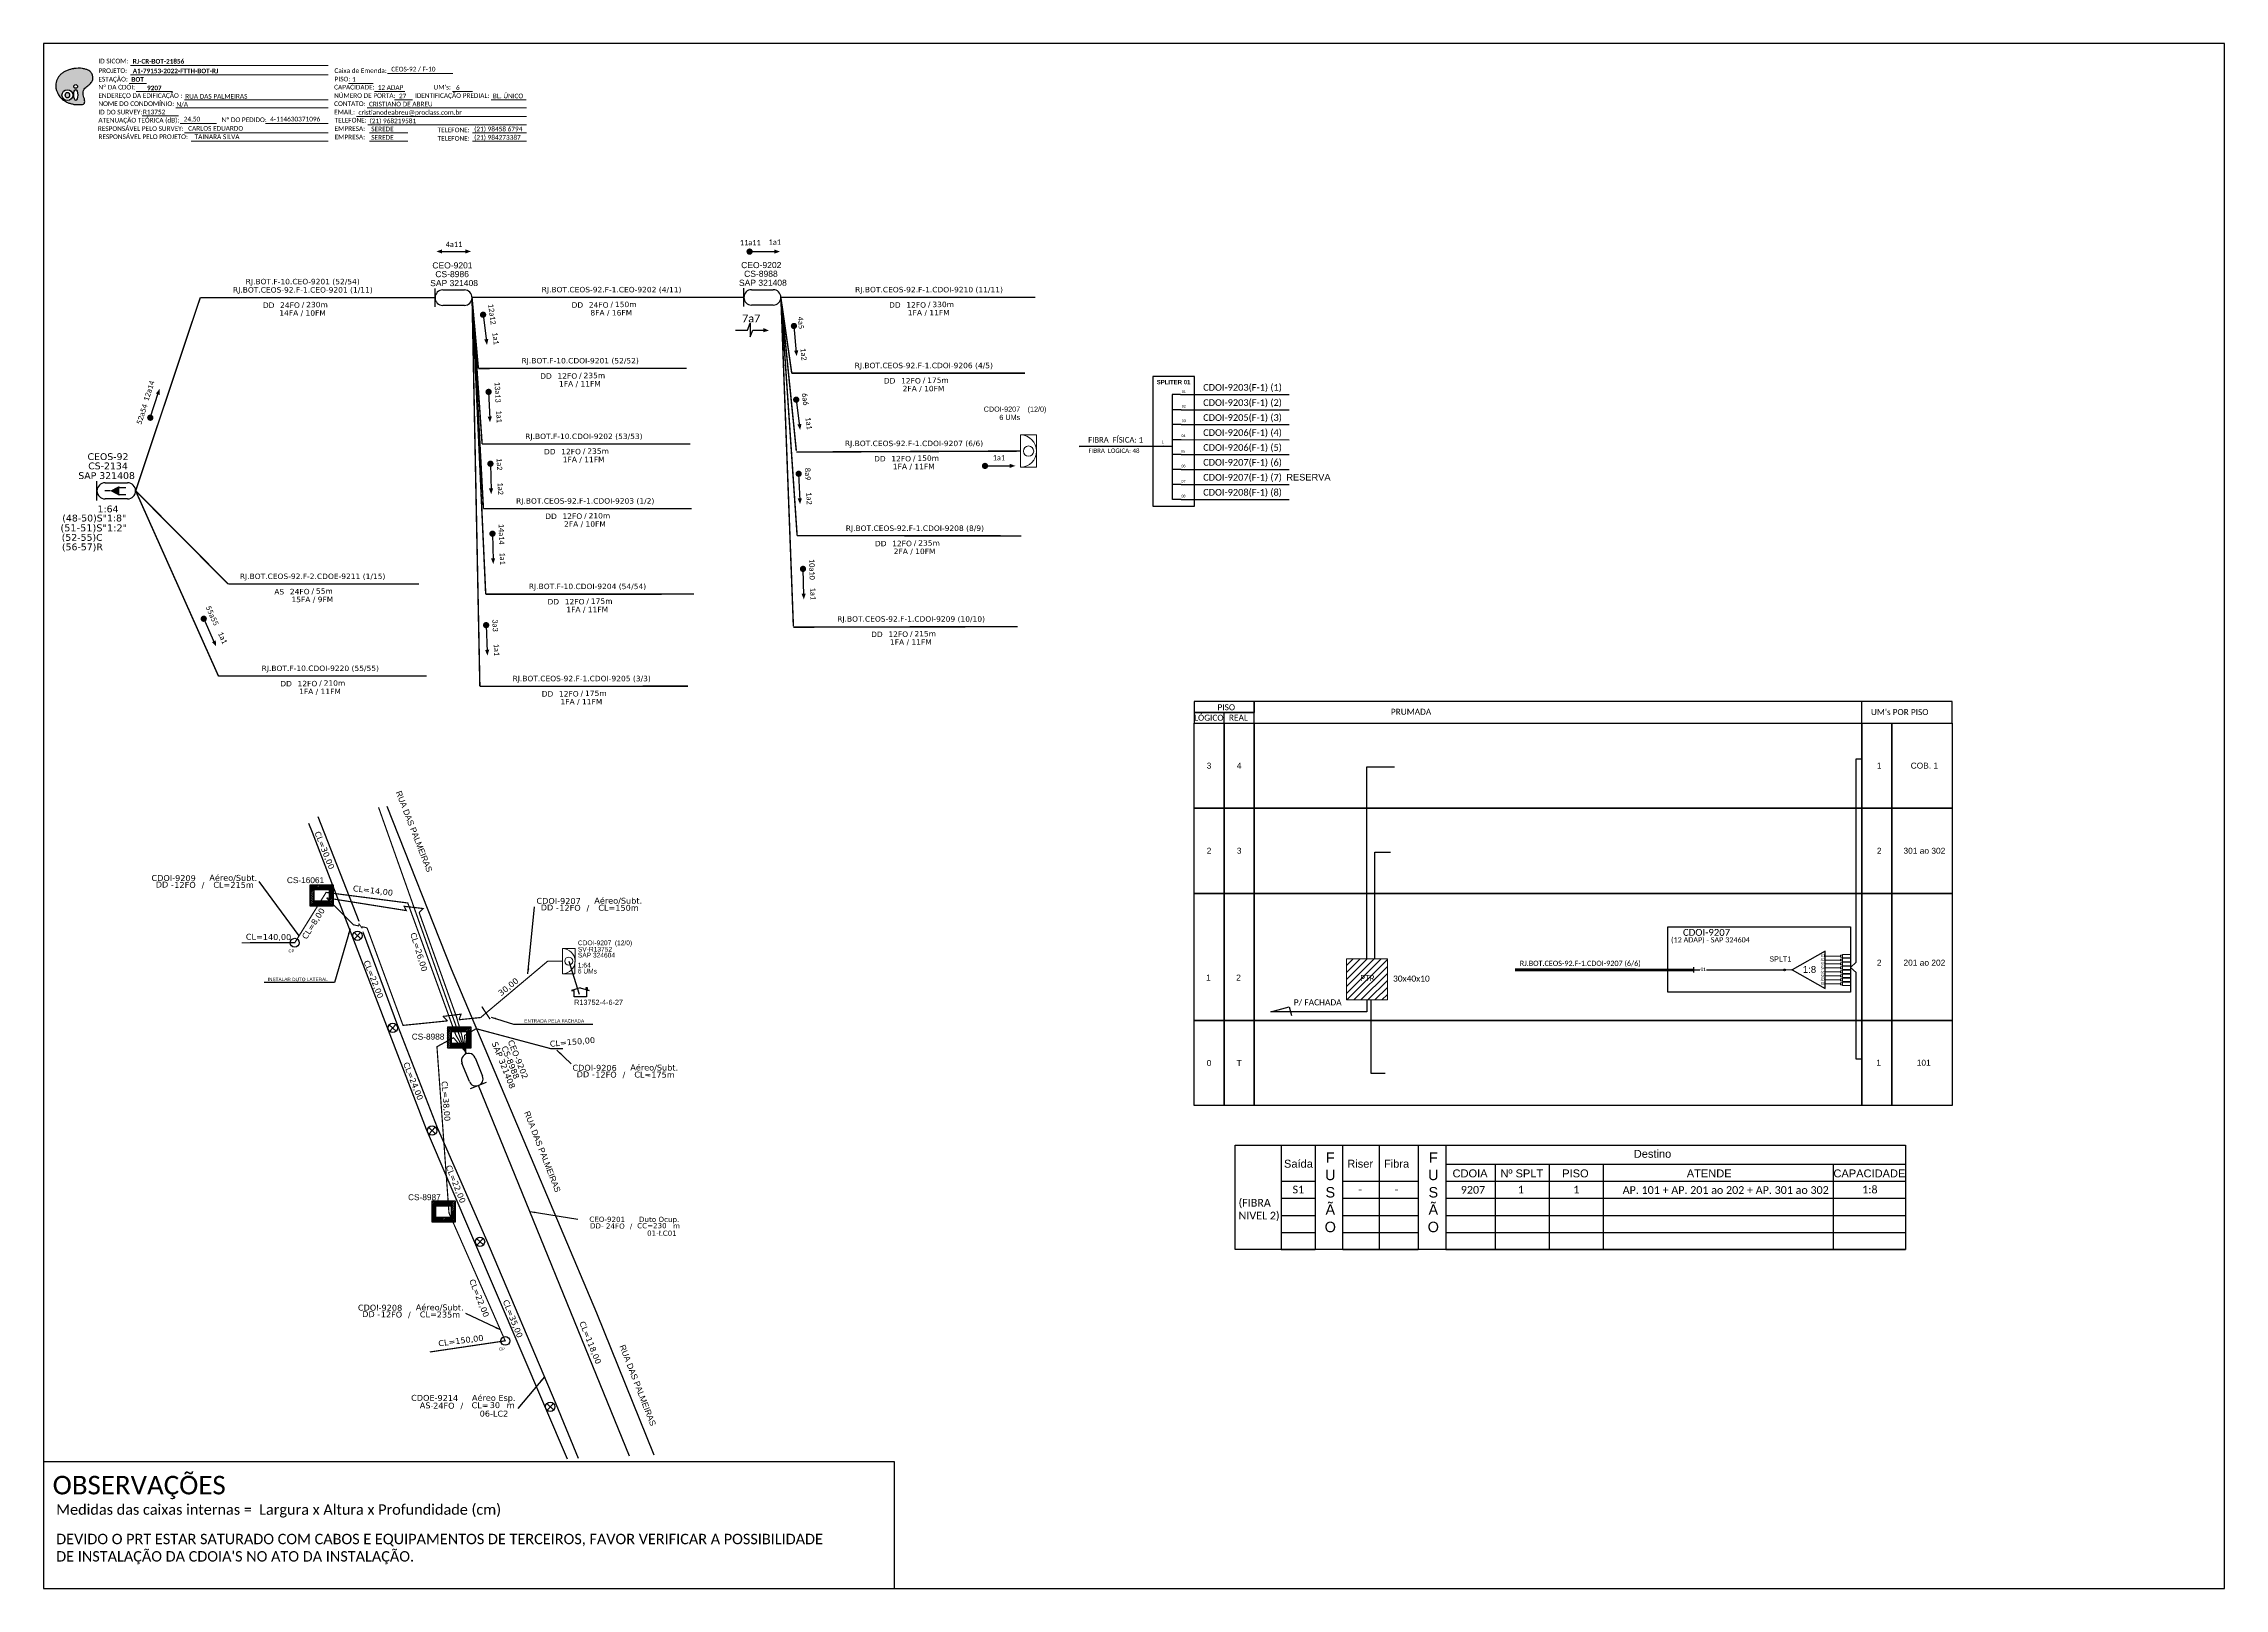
# Model space of a CAD drawing. Extents: x -89 to 749, y 705 to 1299.
import ezdxf
from ezdxf.enums import TextEntityAlignment as Align

# ---------------------------------------------------------------- set-up
doc = ezdxf.new("R2010")
doc.units = 0
for name, color, linetype in [('10.1-Caixas Subterrâneas', 5, 'Continuous'), ('20.4-CEOS', 1, 'Continuous'), ('20.5-CEO', 1, 'Continuous'), ('CAP a instalar', 1, 'Continuous'), ('celulas gpon', 7, 'Continuous'), ('label_cabos', 7, 'Continuous'), ('Legenda', 1, 'Continuous'), ('locais', 7, 'Continuous'), ('locais legendas', 7, 'Continuous'), ('QUADRA', 7, 'Continuous'), ('SETA', 7, 'Continuous'), ('Subida Lateral', 5, 'Continuous'), ('surveys', 7, 'Continuous'), ('surveys legendas', 7, 'Continuous'), ('UNIFILAR', 7, 'Continuous')]:
    doc.layers.add(name, color=color, linetype=linetype)
for name, color, linetype, lineweight in [("20.0-LEGENDA DOS CDO'S", 1, 'Continuous', 0), ('20.1-CDO_INTERIOR', 1, 'Continuous', 0), ('20.2-CDO_POSTE', 1, 'Continuous', 5), ('40.1-ETIQUETAS', 1, 'Continuous', 20), ('Segmento Logradouro Texto', 7, 'Continuous', 0)]:
    doc.layers.add(name, color=color, linetype=linetype, lineweight=lineweight)
doc.layers.add('DROP DE CLIENTE', color=140, linetype='Continuous', plot=False)
doc.layers.add('EXTRA', color=50, linetype='Continuous', plot=False)
doc.styles.add('ARIAL', font='arial.ttf')
doc.styles.add('DIGICADE', font='arial.ttf')
doc.styles.add('siredit', font='verdana.ttf')
doc.styles.get("Standard").update_dxf_attribs({"font": 'arial.ttf'})
doc.styles.add('WMF-Calibri0', font='calibri.ttf')
doc.styles.add('WMF-Calibri1', font='calibrib.ttf')
doc.linetypes.add('FENCELINE1', pattern='A,0.25,-0.1,[133,ltypeshp.shx,S=0.1,R=0,X=-0.1,Y=0],-0.1,1', length=1.45)
doc.dimstyles.new('CC', dxfattribs={"dimtxt": 1, "dimasz": 2, "dimexe": 0.18, "dimexo": 0.0625, "dimgap": 0.09, "dimtad": 0, "dimdec": 0, "dimrnd": 1, "dimzin": 0, "dimdsep": 46, "dimtxsty": 'siredit', "dimblk": 'NONE', "dimcen": 0, "dimse1": 1, "dimse2": 1, "dimsd1": 1, "dimsd2": 1, "dimclrt": 7, "dimadec": 0, "dimazin": 0, "dimtfac": 1, "dimtdec": 0, "dimtofl": 0, "dimtmove": 0, "dimatfit": 3, "dimfxl": 0, "dimtolj": 1, "dimtzin": 0, "dimarcsym": 0})
doc.dimstyles.get("Standard").update_dxf_attribs({"dimtxt": 0.18, "dimasz": 0.18, "dimexe": 0.18, "dimexo": 0.0625, "dimgap": 0.09, "dimtad": 0, "dimtih": 1, "dimtoh": 1, "dimdec": 4, "dimzin": 0, "dimdsep": 46, "dimtxsty": 'Standard', "dimcen": 0.09, "dimadec": 0, "dimazin": 0, "dimtfac": 1, "dimtdec": 4, "dimtofl": 0, "dimtmove": 0, "dimatfit": 3, "dimfxl": 0, "dimtolj": 1, "dimtzin": 0, "dimarcsym": 0})

# ---------------------------------------------------------------- blocks, each defined once
blk = doc.blocks.new('OI')
h = blk.add_hatch(color=40)
edge = h.paths.add_edge_path()
edge.add_spline(control_points=[(4.35, -0.67), (3.92, -0.99), (3.26, -1.5), (2.81, -2.59), (2.9, -3.5), (3.06, -4.27), (3.31, -4.85), (3.37, -5.39), (3.4, -5.88), (3.2, -6.4), (2.54, -6.61), (1.65, -6.63), (0.55, -6.67), (-0.56, -6.42), (-1.61, -6.14), (-2.77, -5.61), (-3.92, -4.77), (-4.89, -3.7), (-5.34, -2.65), (-5.6, -1.94), (-5.85, -0.96), (-5.71, 0.47), (-5.1, 2.02), (-4.14, 3.02), (-3.3, 3.61), (-2.37, 4.16), (-1.36, 4.44), (-0.56, 4.7), (0.79, 4.85), (2.24, 4.97), (3.79, 4.57), (4.67, 4.21), (5.44, 3.65), (5.76, 2.99), (6.03, 2.21), (6.01, 1.46), (5.72, 0.64), (5.31, 0.08), (4.88, -0.38), (4.51, -0.55), (4.35, -0.67)], knot_values=[0, 0, 0, 0, 1.60434, 2.417191, 3.427595, 4.282808, 4.776746, 5.304182, 5.888771, 6.258406, 6.858137, 7.79129, 8.986195, 10.124242, 11.187857, 12.242908, 13.953784, 15.414161, 16.515391, 17.349188, 17.675853, 19.552021, 21.515531, 22.568638, 23.63245, 24.621084, 25.782718, 26.745347, 27.142653, 29.870543, 31.004649, 31.921532, 32.709589, 33.801391, 34.042471, 35.192333, 35.971461, 36.628871, 37.254359, 37.836911, 37.836911, 37.836911, 37.836911], degree=3, periodic=0)
h.paths.add_polyline_path([(1.13, -0.87, -1), (-0.04, -0.87, -1)], flags=16)
edge = h.paths.add_edge_path(flags=16)
edge.add_ellipse((0.56, -3.59), major_axis=(-0.02, 1.71), ratio=0.361305, start_angle=0, end_angle=360)
h.paths.add_polyline_path([(-0.36, -3.62, -1), (-3.8, -3.62, -1)], flags=16)
edge = h.paths.add_edge_path(flags=0)
edge.add_ellipse((-2.08, -3.62), major_axis=(0, 0.885), ratio=0.758294, start_angle=0, end_angle=360)
at = {"color": 40}
for centre, radius in [((-2.08, -3.62), 1.72), ((0.54, -0.87), 0.587)]:
    blk.add_circle(centre, radius, dxfattribs=at)
blk.add_ellipse((-2.08, -3.62), major_axis=(0, 0.885), ratio=0.758294, start_param=-3.141592653589792, end_param=3.141592653589792, dxfattribs=at)
blk.add_ellipse((0.56, -3.59), major_axis=(-0.02, 1.71), ratio=0.361305, dxfattribs=at)
at = {"color": 40, "start_tangent": (-0.800898, -0.598801), "end_tangent": (-0.800898, -0.598801)}
blk.add_spline([(4.35, -0.67), (3.2, -1.78), (2.9, -2.54), (2.92, -3.55), (3.12, -4.38), (3.28, -4.85), (3.37, -5.37), (3.35, -5.95), (3.2, -6.29), (2.66, -6.55), (1.73, -6.63), (0.54, -6.62), (-0.58, -6.41), (-1.6, -6.11), (-2.56, -5.67), (-3.95, -4.67), (-4.89, -3.56), (-5.37, -2.56), (-5.64, -1.78), (-5.72, -1.46), (-5.63, 0.42), (-4.84, 2.22), (-4.13, 2.99), (-3.27, 3.62), (-2.4, 4.09), (-1.3, 4.47), (-0.37, 4.72), (0.02, 4.77), (2.75, 4.8), (3.85, 4.53), (4.69, 4.16), (5.31, 3.68), (5.85, 2.73), (5.93, 2.5), (5.94, 1.35), (5.67, 0.62), (5.29, 0.08), (4.84, -0.36), (4.35, -0.67)], degree=3, dxfattribs=at)
blk = doc.blocks.new('CEOS_RP_CT_DRT')
at = {"layer": '20.4-CEOS', "color": 0}
for p, q in [((-4.54, 1.19), (-1.19, 1.19)), ((-1.19, -1.19), (-4.54, -1.19))]:
    blk.add_line(p, q, dxfattribs=at)
for points in [[(-5.73, -1.43), (-5.73, 1.44)], [(-3.79, 0), (-4.59, 0)], [(-2.47, 0.48), (-1.45, 0.48)], [(-2.47, -0.52), (-1.45, -0.52)]]:
    blk.add_lwpolyline(points, dxfattribs=at)
blk.add_lwpolyline([(-3.79, 0, 0, 1.47, 0), (-2.41, 0, 1.47, 1.47, 0)], format="xyseb", dxfattribs=at)
for centre, start, end in [((-4.54, 0), 90, 270), ((-1.19, 0), 270, 90)]:
    blk.add_arc(centre, 1.19, start, end, dxfattribs=at)
at = {"layer": '20.4-CEOS', "color": 7, "style": 'siredit'}
for tag, p in [('Nº_DA_CEOS', (-2.86, 5.6)), ('LOCAL', (-2.86, 4.24)), ('SAP', (-2.86, 2.78)), ('RACIO_SPLITAGEM', (-2.86, -1.88)), ('FIBRAS_SPLITTER', (-2.86, -3.58)), ('RESERVA_FINAIS', (-2.86, -6.39)), ('FIBRAS_TOP_C', (-2.86, -5.08))]:
    blk.add_attdef(tag, text='', height=1.01, dxfattribs=at).set_placement(p, align=Align.TOP_CENTER)
blk = doc.blocks.new('ETIQUETA_RS5F')
at = {"layer": '40.1-ETIQUETAS', "color": 0, "style": 'siredit'}
blk.add_text('/', height=1.5, dxfattribs=at).set_placement((1.58, -1.95), align=Align.MIDDLE_RIGHT)
for tag, p in [('ETIQUETA_R_SECUNDARIA', (1.21, 2.1)), ('ETIQUETA_R_PRIMARIA', (1.21, 4.1)), ('F_ATIVAS/F_MORTAS', (1.14, -4.24))]:
    blk.add_attdef(tag, text='', height=1.5, dxfattribs=at).set_placement(p, align=Align.MIDDLE_CENTER)
for tag, p in [('TIPO_CABO', (-6.58, -2.12)), ('CAP_CABO', (0.4, -2.09))]:
    blk.add_attdef(tag, text='', height=1.5, dxfattribs=at).set_placement(p, align=Align.MIDDLE_RIGHT)
blk.add_attdef('METROS', text='', height=1.5, dxfattribs=at).set_placement((2.14, -1.95), align=Align.MIDDLE_LEFT)
for tag, p in [('FUSÃO_1', (0.85, -8.39)), ('FUSÃO_2', (0.85, -10.6)), ('FUSÃO_3', (0.85, -12.93)), ('FUSÃO_4', (0.85, -15.14)), ('FUSÃO_5', (0.85, -17.16))]:
    blk.add_attdef(tag, text='', height=1.5, dxfattribs=at).set_placement(p, align=Align.CENTER)
blk = doc.blocks.new('SAN')
at = {"layer": 'SETA'}
blk.add_lwpolyline([(-2.58, 0), (6.02, 0)], dxfattribs=at)
for points in [[(-2.1, -0.66), (-3.93, 0), (-2.1, 0.67)], [(5.33, 0.68), (7.16, 0.01), (5.33, -0.65)]]:
    blk.add_solid(points, dxfattribs=at)
blk = doc.blocks.new('*U68')
at = {"layer": '20.4-CEOS', "color": 7, "style": 'siredit'}
blk.add_attdef('FIBRAS_SPLITTER', (0, 0), '', height=1.01, dxfattribs=at)
for tag, p, flags in [('QTDE', (0, -4.11), 1), ('ID_ATIVIDADE', (0, -1.48), 3), ('FATOR', (0, -2.79), 1), ('FID', (0, -5.42), 1)]:
    blk.add_attdef(tag, p, '', height=1.01, dxfattribs=dict(at, flags=flags))
blk = doc.blocks.new('CDOE-TEXTO PADRÃO')
at = {"layer": "20.0-LEGENDA DOS CDO'S", "color": 0, "style": 'ARIAL'}
for tag, p in [('CDO_N', (0.49, 7.39)), ('SAP', (0.51, 1.67)), ('CORDOALHA', (0.5, 4.33)), ('SPLITER_1', (0.59, -0.91)), ('SPLITER_2', (0.6, -3.55)), ('(XX-XX_F)S', (0.54, -8.29)), ('(XX-XX_L)S', (0.55, -10.83)), ('UMS', (0.55, -13.15))]:
    blk.add_attdef(tag, p, '', height=1.7, rotation=0.11799, dxfattribs=at)
blk.add_attdef('FIBRAS_UTILIZADAS', text='', height=1.7, rotation=0.11799, dxfattribs=at).set_placement((19.77, 7.43), align=Align.CENTER)
blk = doc.blocks.new('SURVEY_SURVEY')
for p, q in [((0, 0.0000152), (-0.0000151, 0.0000108)), ((-0.0000151, 0.0000108), (-0.0000104, 0.0000108)), ((-0.0000103, 0), (-0.0000103, 0.0000108)), ((0.0000103, 0), (-0.0000103, 0)), ((0, 0.0000152), (0.0000151, 0.0000108)), ((0.0000101, 0.0000159), (0.0000117, 0.0000159)), ((0.0000101, 0.0000123), (0.0000101, 0.0000159)), ((0.0000151, 0.0000108), (0.0000103, 0.0000108)), ((0.0000103, 0.0000108), (0.0000103, 0)), ((0.0000117, 0.0000159), (0.0000117, 0.0000119))]:
    blk.add_line(p, q)
blk = doc.blocks.new('*X58')
at = {"color": 0, "linetype": 'Continuous'}
for p, q in [((-1.25, 0.34099), (-0.49099, 1.1)), ((-1.25, 0.517767), (-0.667767, 1.1)), ((-1.25, 0.694544), (-0.844544, 1.1)), ((-1.25, 0.87132), (-1.02132, 1.1)), ((-1.25, 1.048097), (-1.198097, 1.1)), ((-1.25, 0.164214), (-0.8035, 0.610714)), ((-1.25, -0.012563), (-0.8035, 0.433937)), ((-1.25, -0.18934), (-0.8035, 0.25716)), ((-1.25, -0.366117), (-0.8035, 0.080383)), ((-0.789214, 0.625), (-0.314214, 1.1)), ((-0.612437, 0.625), (-0.137437, 1.1)), ((-0.43566, 0.625), (0.03934, 1.1)), ((-0.258883, 0.625), (0.216117, 1.1)), ((-0.082107, 0.625), (0.392893, 1.1)), ((0.09467, 0.625), (0.56967, 1.1)), ((0.271447, 0.625), (0.746447, 1.1)), ((0.448223, 0.625), (0.923223, 1.1)), ((0.625, 0.625), (1.1, 1.1)), ((0.801777, 0.625), (1.25, 1.073223)), ((0.8035, 0.449947), (1.25, 0.896447)), ((0.8035, 0.27317), (1.25, 0.71967)), ((0.8035, 0.096393), (1.25, 0.542893)), ((0.8035, -0.080383), (1.25, 0.366117)), ((0.8035, -0.25716), (1.25, 0.18934)), ((0.8035, -0.433937), (1.25, 0.012563)), ((-1.25, -0.542893), (-0.8035, -0.096393)), ((-1.25, -0.71967), (-0.8035, -0.27317)), ((-1.25, -0.896447), (-0.8035, -0.449947)), ((-1.25, -1.073223), (-0.801777, -0.625)), ((-1.1, -1.1), (-0.625, -0.625)), ((-0.923223, -1.1), (-0.448223, -0.625)), ((-0.746447, -1.1), (-0.271447, -0.625)), ((-0.56967, -1.1), (-0.09467, -0.625)), ((-0.392893, -1.1), (0.082107, -0.625)), ((-0.216117, -1.1), (0.258883, -0.625)), ((-0.03934, -1.1), (0.43566, -0.625)), ((0.137437, -1.1), (0.612437, -0.625)), ((0.314214, -1.1), (0.789214, -0.625)), ((0.49099, -1.1), (1.25, -0.34099)), ((0.667767, -1.1), (1.25, -0.517767)), ((0.8035, -0.610714), (1.25, -0.164214)), ((0.844544, -1.1), (1.25, -0.694544)), ((1.02132, -1.1), (1.25, -0.87132)), ((1.198097, -1.1), (1.25, -1.048097))]:
    blk.add_line(p, q, dxfattribs=at)
blk = doc.blocks.new('MANHOLE_MQ')
at = {"color": 0, "linetype": 'Continuous'}
for p, q in [((0.0000062, 0.0000057), (-0.0000063, 0.0000057)), ((-0.0000063, 0.0000057), (-0.0000063, -0.0000053)), ((-0.000004, 0.0000033), (0.000004, 0.0000033)), ((-0.000004, -0.0000029), (-0.000004, 0.0000033)), ((0.000004, 0.0000033), (0.000004, -0.0000029)), ((0.0000062, -0.0000053), (0.0000062, 0.0000057)), ((-0.0000063, -0.0000053), (0.0000062, -0.0000053)), ((0.000004, -0.0000029), (-0.000004, -0.0000029)), ((0.000004, -0.0000029), (0.000004, -0.0000029))]:
    blk.add_line(p, q, dxfattribs=at)
at = {"color": 0, "linetype": 'Continuous', "xscale": 5e-06, "yscale": 5e-06, "zscale": 1e-05}
blk.add_blockref('*X58', (0, 0.0000002), dxfattribs=at)
blk = doc.blocks.new('Inst CB ESP CFOA-SM-AS-80-TS-24')
at = {"layer": 'label_cabos', "color": 0, "style": 'siredit'}
for tag, flags, p in [('ID_ATIVIDADE', 3, (1.31, 2.67)), ('FATOR', 1, (11.56, 2.55))]:
    blk.add_attdef(tag, text='', height=1, rotation=359.69, dxfattribs=dict(at, flags=flags)).set_placement(p, align=Align.MIDDLE_CENTER)
for tag, p in [('TIPO_CABO', (1.76, 0)), ('DESTINO_CABO', (3.13, 1.26)), ('CABO', (4.69, -0.05)), ('/', (7.71, -0.05)), ('LANCE', (10.81, 0)), ('TIPO_CABO', (13.11, 1.24)), ('UND', (15.96, 0)), ('FID', (13.15, -1.41))]:
    blk.add_attdef(tag, text='', height=1, rotation=359.69, dxfattribs=at).set_placement(p, align=Align.MIDDLE_CENTER)
blk.add_attdef('QTDE', (12.43, -0.47), '', height=1, rotation=359.69, dxfattribs=at)
blk = doc.blocks.new('_None')
blk = doc.blocks.new('LEGENDA DOS CABOS')
at = {"layer": 'EXTRA', "color": 0, "style": 'siredit'}
for tag, p in [('ID', (4.6, 0.97)), ('XX', (9.03, 0.97))]:
    blk.add_attdef(tag, text='', height=0.48, rotation=359.69, dxfattribs=at).set_placement(p, align=Align.MIDDLE_CENTER)
at = {"layer": 'Legenda', "color": 0, "style": 'siredit'}
for tag, p in [('TIPO_CABO', (1.31, 0)), ('CABO', (4.69, -0.05)), ('/', (6.81, -0.05)), ('METROS', (10.03, -0.05))]:
    blk.add_attdef(tag, text='', height=0.8, rotation=359.69, dxfattribs=at).set_placement(p, align=Align.MIDDLE_CENTER)
blk = doc.blocks.new('Inst CB DT OCUP CFOA-SM-DD-G-24')
at = {"layer": 'label_cabos', "color": 0, "style": 'siredit'}
for tag, flags, p in [('ID_ATIVIDADE', 3, (1.31, 2.67)), ('FATOR', 1, (11.56, 2.55))]:
    blk.add_attdef(tag, text='', height=1, rotation=359.69, dxfattribs=dict(at, flags=flags)).set_placement(p, align=Align.MIDDLE_CENTER)
for tag, p in [('TIPO_CABO', (1.11, 0)), ('DESTINO_CABO', (3.13, 1.26)), ('CABO', (4.69, -0.05)), ('/', (7.71, -0.05)), ('LANCE', (10.41, 0.02)), ('TIPO_CABO', (13.11, 1.24)), ('UND', (16.46, 0)), ('FID', (13.65, -1.41))]:
    blk.add_attdef(tag, text='', height=1, rotation=359.69, dxfattribs=at).set_placement(p, align=Align.MIDDLE_CENTER)
blk.add_attdef('QTDE', (11.93, -0.45), '', height=1, rotation=359.69, dxfattribs=at)

msp = doc.modelspace()

# ---------------------------------------------------------------- hatches: boundary and pattern name
h = msp.add_hatch()
h.set_pattern_fill('ANSI31', color=1, scale=0.6)
h.set_pattern_definition([(45, (-58.5456, 3618.3599), (-1.3470384, 1.3470384), [])])
h.paths.add_polyline_path([(427.44, 947.1), (411.63, 947.1), (411.63, 931.3), (427.44, 931.3)])
h.paths.add_polyline_path([(416.37, 937.93), (423.17, 937.93), (423.17, 941.4), (416.37, 941.4)], flags=24)
h = msp.add_hatch(color=3)
h.dxf.hatch_style = 1
edge = h.paths.add_edge_path()
edge.add_arc((580.06, 942.83), 0.339, 0, 360)

# ---------------------------------------------------------------- linework, layer by layer
at = {"color": 7, "linetype": 'Continuous'}
for p, q in [((344.63, 1164.11), (344.63, 1123.73)), ((347.9, 1164.11), (344.63, 1164.11)), ((348.06, 1158.26), (344.79, 1158.26)), ((347.9, 1164.11), (389.68, 1164.09)), ((348.06, 1158.26), (389.68, 1158.25)), ((348.06, 1152.51), (344.79, 1152.51)), ((348.06, 1152.52), (389.68, 1152.51)), ((341.24, 1144.18), (344.61, 1144.18)), ((348.06, 1146.72), (344.79, 1146.72)), ((348.06, 1140.99), (344.79, 1140.99)), ((348.06, 1146.74), (389.68, 1146.72)), ((348.06, 1141.01), (389.68, 1140.99)), ((348.06, 1135.26), (344.79, 1135.26)), ((348.06, 1135.27), (389.68, 1135.26)), ((348.06, 1129.51), (344.79, 1129.51)), ((348.06, 1123.77), (344.79, 1123.77)), ((348.06, 1129.52), (389.68, 1129.51)), ((348.06, 1123.77), (389.68, 1123.75))]:
    msp.add_line(p, q, dxfattribs=at)
at = {"color": 7, "linetype": 'Continuous', "lineweight": 60}
msp.add_line((341.24, 1144.18), (308.9, 1144.08), dxfattribs=at)
at = {"color": 3}
for p, q in [((545.06, 942.83), (547.53, 942.83)), ((550.07, 942.83), (570.14, 942.83)), ((570.14, 942.83), (580.06, 942.83))]:
    msp.add_line(p, q, dxfattribs=at)
at = {"color": 7}
for p, q in [((399.59, 875.44), (399.59, 835.31)), ((424.28, 875.44), (424.28, 835.31)), ((439.19, 875.44), (439.19, 835.31)), ((449.92, 875.44), (449.92, 835.31)), ((468.78, 868.14), (468.78, 835.31)), ((489.58, 868.14), (489.58, 835.31)), ((510.34, 868.14), (510.34, 835.31)), ((598.85, 868.14), (598.85, 835.31))]:
    msp.add_line(p, q, dxfattribs=at)
for points in [[(-89.32, 705.02), (749.25, 705.02), (749.25, 1299.02), (-89.32, 1299.02), (-89.32, 705.02)], [(364.61, 1037.77), (364.61, 1041.88)], [(376.18, 1037.77), (644.55, 1037.77), (644.55, 1045.99), (376.18, 1045.99), (376.18, 1045.99), (376.18, 1041.88)], [(609.8, 1037.77), (609.8, 1045.99)]]:
    msp.add_lwpolyline(points)
at = {"color": 7, "lineweight": 0}
for points in [[(-56.36, 1283.7), (-49.81, 1283.7)], [(-55.85, 1290.67), (20.13, 1290.67)], [(-55.85, 1286.98), (20.13, 1286.98)], [(27.92, 1283.75), (37.41, 1283.75)], [(42.97, 1287.47), (68.1, 1287.47)], [(-53.7, 1280.63), (-39.76, 1280.63)], [(-35.13, 1277.4), (20.13, 1277.4)], [(37.97, 1280.63), (49.59, 1280.63)], [(45.56, 1277.4), (52.5, 1277.4)], [(67.91, 1280.63), (75.58, 1280.63)], [(82.73, 1277.4), (96.29, 1277.4)], [(-51.38, 1271.22), (-37.44, 1271.22)], [(-38.54, 1274.28), (20.13, 1274.28)], [(-36.84, 1268.25), (-22.9, 1268.25)], [(-4.01, 1268.26), (20.14, 1268.26)], [(31.05, 1271.05), (96.32, 1271.05)], [(35.09, 1274.28), (96.32, 1274.28)], [(35.33, 1267.81), (96.32, 1267.81)], [(-35.13, 1264.7), (20.13, 1264.7)], [(-32.64, 1261.46), (20.13, 1261.46)], [(35.94, 1264.7), (50.74, 1264.7)], [(35.94, 1261.46), (50.74, 1261.46)], [(75.55, 1264.7), (96.32, 1264.7)], [(75.55, 1261.46), (96.32, 1261.46)]]:
    msp.add_lwpolyline(points, dxfattribs=at)
at = {"const_width": 1.2}
for points in [[(181.55, 1219.05, 1), (182.75, 1219.04, 1)], [(182.11, 1218.43, 1), (182.19, 1219.63, 1)], [(79.06, 1194.74, 1), (80.26, 1194.82, 1)], [(79.6, 1195.38, 1), (79.75, 1194.19, 1)], [(199.15, 1191.05, 1), (199.25, 1189.86, 1)], [(81.19, 1165.11, 1), (82.39, 1165.09, 1)], [(81.78, 1165.7, 1), (81.84, 1164.5, 1)], [(199.47, 1162.07, 1), (200.67, 1162.15, 1)], [(200.01, 1162.71, 1), (200.16, 1161.52, 1)], [(81.89, 1137.5, 1), (83.09, 1137.45, 1)], [(82.49, 1138.08, 1), (82.52, 1136.88, 1)], [(200.42, 1133.63, 1), (201.62, 1133.61, 1)], [(201, 1134.22, 1), (201.06, 1133.03, 1)], [(272.07, 1136.63, 1), (273.27, 1136.63, 1)], [(82.68, 1110.61, 1), (83.88, 1110.56, 1)], [(83.28, 1111.19, 1), (83.3, 1109.99, 1)], [(202.08, 1097.06, 1), (203.28, 1097.01, 1)], [(202.68, 1097.64, 1), (202.71, 1096.44, 1)], [(80.24, 1075.42, 1), (81.44, 1075.39, 1)], [(80.83, 1076.01, 1), (80.88, 1074.81, 1)]]:
    msp.add_lwpolyline(points, format="xyb", close=True, dxfattribs=at)
at = {"color": 0}
msp.add_lwpolyline([(176.73, 1188.85), (181.31, 1188.85), (182.32, 1191.51), (182.32, 1186.28), (183.45, 1188.85), (187.43, 1188.85)], dxfattribs=at)
at = {"color": 7}
for points in [[(337.22, 1121.14), (353.29, 1121.14), (353.29, 1171.03), (337.22, 1171.03)], [(368.91, 875.44), (626.63, 875.44), (626.63, 835.31), (368.91, 835.31)]]:
    msp.add_lwpolyline(points, close=True, dxfattribs=at)
at = {"color": 7, "const_width": 1.2}
for points in [[(-48.49, 1154.6, 1), (-48.12, 1155.74, 1)], [(-47.73, 1154.95, 1), (-48.85, 1155.39, 1)], [(-27.99, 1078.42, 1), (-27.5, 1077.33, 1)]]:
    msp.add_lwpolyline(points, format="xyb", close=True, dxfattribs=at)
for points in [[(353.04, 1041.88), (376.18, 1041.88), (376.18, 1045.99), (353.04, 1045.99)], [(353.04, 1037.77), (376.18, 1037.77), (376.18, 1041.88), (353.04, 1041.88)], [(353.04, 1037.77), (364.61, 1037.77), (364.61, 1005.02), (353.04, 1005.02)], [(364.61, 1037.77), (376.18, 1037.77), (376.18, 1005.02), (364.61, 1005.02)], [(376.18, 1037.77), (609.8, 1037.77), (609.8, 1005.02), (376.18, 1005.02)], [(609.8, 1037.77), (621.37, 1037.77), (621.37, 1005.02), (609.8, 1005.02)], [(621.37, 1037.77), (644.52, 1037.77), (644.52, 1005.02), (621.37, 1005.02)], [(353.04, 1005.02), (364.61, 1005.02), (364.61, 972.28), (353.04, 972.28)], [(364.61, 1005.02), (376.18, 1005.02), (376.18, 972.28), (364.61, 972.28)], [(376.18, 1005.02), (609.8, 1005.02), (609.8, 972.28), (376.18, 972.28)], [(609.8, 1005.02), (621.37, 1005.02), (621.37, 972.28), (609.8, 972.28)], [(621.37, 1005.02), (644.52, 1005.02), (644.52, 972.28), (621.37, 972.28)], [(353.04, 972.28), (364.61, 972.28), (364.61, 923.44), (353.04, 923.44)], [(364.61, 972.28), (376.18, 972.28), (376.18, 923.44), (364.61, 923.44)], [(376.18, 972.28), (609.8, 972.28), (609.8, 923.44), (376.18, 923.44)], [(609.8, 972.28), (621.37, 972.28), (621.37, 923.44), (609.8, 923.44)], [(621.37, 972.28), (644.52, 972.28), (644.52, 923.44), (621.37, 923.44)], [(353.04, 923.44), (364.61, 923.44), (364.61, 890.7), (353.04, 890.7)], [(364.61, 923.44), (376.18, 923.44), (376.18, 890.7), (364.61, 890.7)], [(376.18, 923.44), (609.8, 923.44), (609.8, 890.7), (376.18, 890.7)], [(609.8, 923.44), (621.37, 923.44), (621.37, 890.7), (609.8, 890.7)], [(621.37, 923.44), (644.52, 923.44), (644.52, 890.7), (621.37, 890.7)]]:
    msp.add_lwpolyline(points, close=True)
at = {"color": 3}
for points in [[(609.8, 908.48), (607.61, 908.48), (607.61, 941.82), (605.54, 943.81), (607.61, 945.81), (607.61, 1023.98), (609.8, 1023.98)], [(419.54, 947.1), (419.54, 1020.87), (430.08, 1020.87)], [(422.58, 947.1), (422.58, 988.13), (428.58, 988.13)], [(421.08, 931.3), (421.08, 903.18), (426.58, 903.18)]]:
    msp.add_lwpolyline(points, dxfattribs=at)
at = {"color": 1}
msp.add_lwpolyline([(535.26, 959.4), (605.54, 959.4), (605.54, 934.31), (535.26, 934.31)], close=True, dxfattribs=at)
for points in [[(595.79, 950.04), (583, 942.83), (595.79, 935.63), (595.79, 950.04)], [(545.06, 943.87), (545.06, 941.8)], [(419.54, 931.3), (419.54, 926.68), (382.58, 926.68), (389.58, 928.68), (390.55, 925.31)]]:
    msp.add_lwpolyline(points, dxfattribs=at)
at = {"color": 3, "lineweight": 0}
for points in [[(601.58, 948.17), (595.79, 948.17)], [(602.35, 948.83), (602.35, 947.52)], [(602.35, 948.83), (605.54, 948.83)], [(595.79, 946.65), (601.58, 946.65)], [(595.79, 945.12), (601.58, 945.12)], [(595.79, 943.6), (601.58, 943.6)], [(595.79, 942.07), (601.58, 942.07)], [(595.79, 940.55), (601.58, 940.55)], [(602.35, 947.52), (605.54, 947.52)], [(602.35, 947.3), (602.35, 946)], [(602.35, 947.3), (605.54, 947.3)], [(602.35, 946), (605.54, 946)], [(602.35, 945.78), (602.35, 944.47)], [(602.35, 945.78), (605.54, 945.78)], [(602.35, 944.47), (605.54, 944.47)], [(602.35, 944.25), (602.35, 942.95)], [(602.35, 944.25), (605.54, 944.25)], [(602.35, 942.95), (605.54, 942.95)], [(602.35, 942.73), (602.35, 941.42)], [(602.35, 942.73), (605.54, 942.73)], [(602.35, 941.42), (605.54, 941.42)], [(602.35, 941.2), (602.35, 939.9)], [(602.35, 941.2), (605.54, 941.2)], [(602.35, 939.9), (605.54, 939.9)], [(602.35, 939.68), (602.35, 938.37)], [(602.35, 939.68), (605.54, 939.68)], [(595.79, 939.02), (601.58, 939.02)], [(595.79, 937.5), (601.58, 937.5)], [(602.35, 938.37), (605.54, 938.37)], [(602.35, 938.15), (602.35, 936.84)], [(602.35, 938.15), (605.54, 938.15)], [(602.35, 936.84), (605.54, 936.84)]]:
    msp.add_lwpolyline(points, dxfattribs=at)
for points in [[(601.58, 948.55), (602.35, 948.55), (602.35, 947.8), (601.58, 947.8)], [(601.58, 947.03), (602.35, 947.03), (602.35, 946.27), (601.58, 946.27)], [(601.58, 945.5), (602.35, 945.5), (602.35, 944.74), (601.58, 944.74)], [(601.58, 943.98), (602.35, 943.98), (602.35, 943.22), (601.58, 943.22)], [(601.58, 942.45), (602.35, 942.45), (602.35, 941.69), (601.58, 941.69)], [(601.58, 940.93), (602.35, 940.93), (602.35, 940.17), (601.58, 940.17)], [(601.58, 939.4), (602.35, 939.4), (602.35, 938.64), (601.58, 938.64)], [(601.58, 937.88), (602.35, 937.88), (602.35, 937.12), (601.58, 937.12)]]:
    msp.add_lwpolyline(points, close=True, dxfattribs=at)
at = {"color": 1, "lineweight": 0}
msp.add_lwpolyline([(411.63, 947.1), (427.44, 947.1), (427.44, 931.3), (411.63, 931.3)], close=True, dxfattribs=at)
at = {"color": 1, "const_width": 1.1}
msp.add_lwpolyline([(476.5, 942.84), (545.06, 942.83)], dxfattribs=at)
at = {"color": 1, "lineweight": 0}
msp.add_lwpolyline([(583, 942.83), (580.06, 942.83)], dxfattribs=at)
at = {"color": 7, "const_width": 0.5}
msp.add_lwpolyline([(79.18, 928.73), (82.36, 923.91)], dxfattribs=at)
at = {"color": 7}
for points in [[(386.55, 875.44), (386.55, 835.31)], [(410.3, 835.31), (410.3, 875.44)], [(449.92, 868.14), (626.63, 868.14)], [(386.55, 861.57), (399.59, 861.57)], [(410.3, 861.57), (439.19, 861.57)], [(449.92, 861.57), (626.63, 861.57)], [(386.55, 855.01), (399.59, 855.01)], [(386.55, 848.44), (399.59, 848.44)], [(410.3, 855.01), (439.19, 855.01)], [(410.3, 848.44), (439.19, 848.44)], [(449.92, 855.01), (510.34, 855.01)], [(449.92, 848.44), (626.63, 848.44)], [(510.34, 855.01), (598.85, 855.01)], [(598.85, 855.01), (626.63, 855.01)], [(386.55, 841.88), (399.59, 841.88)], [(410.3, 841.88), (439.19, 841.88)], [(449.92, 841.88), (626.63, 841.88)], [(386.55, 835.31), (399.59, 835.31)], [(386.55, 835.31), (399.59, 835.31)], [(410.3, 835.31), (439.19, 835.31)], [(410.3, 835.31), (439.19, 835.31)], [(449.92, 835.31), (626.63, 835.31)], [(449.92, 835.31), (626.63, 835.31)], [(-89.24, 753.78), (237.71, 753.78)], [(237.71, 753.78), (237.71, 705.02)]]:
    msp.add_lwpolyline(points, dxfattribs=at)
at = {"color": 3}
msp.add_circle((580.06, 942.83), 0.339, dxfattribs=at)
for p in [(353.04, 1005.02), (353.04, 972.28), (583, 942.83), (353.04, 923.44)]:
    msp.add_point(p)
at = {"layer": '20.1-CDO_INTERIOR', "color": 1, "lineweight": 18}
for points in [[(292.51, 1136.14), (292.51, 1148.54), (286.31, 1148.54), (286.31, 1136.14)], [(115.01, 941.38), (115.02, 951.05), (110.18, 951.06), (110.18, 941.38)]]:
    msp.add_lwpolyline(points, close=True, dxfattribs=at)
for centre, radius in [((289.41, 1142.34), 1.98), ((112.6, 946.22), 1.55)]:
    msp.add_circle(centre, radius, dxfattribs=at)
for centre, radius, start, end in [((286.31, 1142.34), 6.2, 270, 90), ((110.18, 946.22), 4.84, 269.97241, 89.97241)]:
    msp.add_arc(centre, radius, start, end, dxfattribs=at)
at = {"layer": '20.4-CEOS', "color": 7}
for p, q in [((61.19, 1197.75), (61.19, 1204.9)), ((64.16, 1204.29), (72.47, 1204.29)), ((72.47, 1198.36), (64.16, 1198.36))]:
    msp.add_line(p, q, dxfattribs=at)
at = {"layer": '20.4-CEOS', "color": 5}
for p, q in [((179.94, 1197.88), (179.94, 1205.02)), ((182.9, 1204.41), (191.21, 1204.41)), ((191.21, 1198.48), (182.9, 1198.48))]:
    msp.add_line(p, q, dxfattribs=at)
at = {"layer": '20.4-CEOS', "color": 7}
for centre, start, end in [((64.16, 1201.33), 90, 270), ((72.47, 1201.33), 270, 90)]:
    msp.add_arc(centre, 2.96, start, end, dxfattribs=at)
at = {"layer": '20.4-CEOS', "color": 5}
for centre, start, end in [((182.9, 1201.45), 90, 270), ((191.21, 1201.45), 270, 90)]:
    msp.add_arc(centre, 2.96, start, end, dxfattribs=at)
at = {"layer": '20.5-CEO', "color": 5}
for p, q in [((74.39, 899.93), (71.56, 907.03)), ((76.62, 909.05), (79.45, 901.95))]:
    msp.add_line(p, q, dxfattribs=at)
msp.add_lwpolyline([(74.88, 897.19), (80.98, 899.63)], dxfattribs=at)
for centre, start, end in [((74.09, 908.04), 21.73383, 201.73383), ((76.92, 900.94), 201.73383, 21.73383)]:
    msp.add_arc(centre, 2.72, start, end, dxfattribs=at)
at = {"layer": 'CAP a instalar', "color": 7, "linetype": 'FENCELINE1', "ltscale": 10, "const_width": 0.56}
for points in [[(-53.93, 1127.06), (-29.08, 1201.37)], [(-18.33, 1091.21), (-53.93, 1127.06)], [(-22.08, 1055.83), (-53.93, 1127.06)], [(-18.33, 1091.21), (55.04, 1091.23)], [(-22.08, 1055.83), (57.99, 1055.85)]]:
    msp.add_lwpolyline(points, dxfattribs=at)
at = {"layer": 'CAP a instalar', "color": 7, "linetype": 'Continuous', "ltscale": 10, "const_width": 0.56}
for points in [[(-29.08, 1201.37), (61.19, 1201.37)], [(80.68, 1087.33), (75.43, 1201.45)], [(75.43, 1201.45), (179.94, 1201.45)], [(77.86, 1174.12), (75.43, 1201.33)], [(79.3, 1145.04), (75.43, 1201.33)], [(77.86, 1174.12), (157.93, 1174.14)], [(79.3, 1145.04), (159.37, 1145.06)], [(80.68, 1087.33), (160.75, 1087.35)]]:
    msp.add_lwpolyline(points, dxfattribs=at)
at = {"layer": 'CAP a instalar', "color": 8, "linetype": 'Continuous', "ltscale": 10, "const_width": 0.56}
for points in [[(79.8, 1120.2), (75.43, 1201.45)], [(78.43, 1051.9), (75.43, 1201.45)], [(194.18, 1201.45), (292.07, 1201.47)], [(200.43, 1109.83), (194.18, 1201.45)], [(198.99, 1074.94), (194.18, 1201.45)], [(198.36, 1172.29), (194.18, 1201.33)], [(198.36, 1172.29), (288.07, 1172.29)], [(79.8, 1120.2), (159.87, 1120.22)], [(200.43, 1109.83), (286.63, 1109.72)], [(199, 1074.64), (285.19, 1074.83)], [(78.43, 1051.9), (158.5, 1051.93)]]:
    msp.add_lwpolyline(points, dxfattribs=at)
at = {"layer": 'CAP a instalar', "color": 1, "linetype": 'Continuous', "ltscale": 10, "const_width": 0.56}
for points in [[(200.12, 1142.44), (194.18, 1201.33)], [(200.15, 1141.97), (286.31, 1142.34)]]:
    msp.add_lwpolyline(points, dxfattribs=at)
at = {"layer": 'CAP a instalar', "color": 7, "linetype": 'FENCELINE1', "ltscale": 5}
for points in [[(31.96, 961.47), (16.22, 1001.73)], [(116.31, 754.95), (107.73, 775.85), (80.73, 839.69), (62.15, 882.15), (46.94, 921.29), (33.72, 956.98), (33.5, 957.53)]]:
    msp.add_lwpolyline(points, dxfattribs=at)
at = {"layer": 'CAP a instalar', "color": 8, "ltscale": 5, "const_width": 0.455}
for points in [[(73.12, 910.54), (70.28, 918.4), (39.48, 1005.35)], [(73.12, 911.1), (69.19, 917.76), (50.71, 968.58), (19.3, 972.64), (7.26, 953.29), (-13.11, 953.28)], [(73.12, 911.1), (68.29, 916.77), (61.93, 913.31), (66.56, 849.36), (88.18, 800.21), (88.18, 800.21), (59.19, 795.92)], [(73.12, 910.54), (72.51, 917.64), (77.02, 920.23), (105.82, 912.53), (110.44, 912.53)]]:
    msp.add_lwpolyline(points, dxfattribs=at)
at = {"layer": 'CAP a instalar', "color": 1, "ltscale": 5, "const_width": 0.455}
for points in [[(55.07, 964.93), (56.62, 966.45), (49.32, 967.3), (50.16, 965.65), (19.48, 970.53)], [(19.48, 970.53), (30, 960.04)], [(55.07, 964.93), (69.47, 924.68)], [(35.05, 959.02), (48.88, 921.51), (65.97, 923.24)], [(78.73, 924.53), (104.54, 946.22), (110.18, 946.22)], [(65.97, 923.24), (64.35, 924.97), (71.18, 925.82), (70.45, 923.69)], [(73.12, 910.54), (71.32, 918.3), (69.47, 924.68)], [(70.45, 923.69), (78.73, 924.53)]]:
    msp.add_lwpolyline(points, dxfattribs=at)
at = {"layer": 'CAP a instalar', "color": 7, "ltscale": 5}
msp.add_lwpolyline([(136, 755.92), (77.97, 898.38)], dxfattribs=at)
at = {"layer": 'DROP DE CLIENTE'}
msp.add_lwpolyline([(112.6, 946.22), (116.65, 933.51)], dxfattribs=at)
at = {"layer": 'locais', "color": 1}
for p, q in [((30.06, 957.24), (32.69, 954.77)), ((32.61, 957.32), (30.15, 954.69)), ((43.61, 921.76), (46.25, 919.29)), ((46.16, 921.84), (43.7, 919.21)), ((58.75, 882.27), (61.38, 879.81)), ((61.3, 882.36), (58.83, 879.73)), ((77.16, 839.53), (79.79, 837.07)), ((79.71, 839.61), (77.24, 836.98)), ((104.17, 776.08), (106.81, 773.62)), ((106.72, 776.16), (104.26, 773.53))]:
    msp.add_line(p, q, dxfattribs=at)
for centre in [(31.38, 956), (44.93, 920.52), (60.06, 881.04), (78.48, 838.3), (105.49, 774.85)]:
    msp.add_circle(centre, 1.8, dxfattribs=at)
at = {"layer": 'QUADRA'}
for points in [[(112.07, 754.74), (57.92, 881.48), (14.06, 995.62), (12.63, 999.13)], [(42.61, 1005.84), (67.36, 943.23), (123.28, 811.01), (145.37, 756.39)]]:
    msp.add_lwpolyline(points, dxfattribs=at)
at = {"layer": 'QUADRA', "color": 76}
for points in [[(112.07, 754.74), (57.92, 881.48), (14.06, 995.62), (12.63, 999.13)], [(42.61, 1005.84), (67.36, 943.23), (123.28, 811.01), (145.37, 756.39)]]:
    msp.add_lwpolyline(points, dxfattribs=at)
at = {"layer": 'SETA'}
for points in [[(182.15, 1219.03), (192.47, 1219.03)], [(79.66, 1194.78), (80.98, 1184.55)], [(199.2, 1190.46), (200.12, 1180.18)], [(199.2, 1190.46), (200.12, 1180.18)], [(81.79, 1165.1), (82.25, 1154.8)], [(200.07, 1162.11), (201.4, 1151.88)], [(82.49, 1137.47), (82.73, 1127.16)], [(201.02, 1133.62), (201.47, 1123.32)], [(272.67, 1136.63), (282.99, 1136.63)], [(83.28, 1110.58), (83.53, 1100.27)], [(202.68, 1097.03), (202.93, 1086.72)], [(80.84, 1075.41), (81.26, 1065.1)]]:
    msp.add_lwpolyline(points, dxfattribs=at)
at = {"layer": 'SETA', "color": 7}
for points in [[(-48.29, 1155.17), (-45.11, 1164.98)], [(-27.76, 1077.87), (-23.55, 1068.45)]]:
    msp.add_lwpolyline(points, dxfattribs=at)
at = {"layer": 'SETA'}
for points in [[(191.64, 1219.86), (193.83, 1219.06), (191.64, 1218.26)], [(191.64, 1219.84), (193.84, 1219.04), (191.64, 1218.24)], [(81.69, 1185.47), (81.18, 1183.19), (80.1, 1185.27)], [(81.7, 1185.48), (81.19, 1183.19), (80.11, 1185.27)], [(187.5, 1189.65), (189.62, 1188.66), (187.36, 1188.05)], [(187.5, 1189.65), (189.62, 1188.66), (187.36, 1188.05)], [(200.86, 1181.08), (200.26, 1178.82), (199.27, 1180.94)], [(200.86, 1181.08), (200.26, 1178.82), (199.27, 1180.94)], [(83.03, 1155.66), (82.32, 1153.43), (81.43, 1155.59)], [(83.04, 1155.66), (82.34, 1153.43), (81.44, 1155.59)], [(202.1, 1152.8), (201.59, 1150.52), (200.51, 1152.6)], [(202.11, 1152.81), (201.6, 1150.52), (200.53, 1152.6)], [(282.16, 1137.45), (284.36, 1136.65), (282.16, 1135.85)], [(83.53, 1128.01), (82.78, 1125.79), (81.93, 1127.97)], [(83.54, 1128.01), (82.8, 1125.79), (81.94, 1127.97)], [(202.25, 1124.18), (201.55, 1121.95), (200.65, 1124.11)], [(202.26, 1124.18), (201.56, 1121.95), (200.66, 1124.11)], [(84.32, 1101.12), (83.58, 1098.9), (82.72, 1101.08)], [(84.34, 1101.12), (83.59, 1098.9), (82.74, 1101.08)], [(203.73, 1087.57), (202.98, 1085.35), (202.13, 1087.53)], [(203.74, 1087.57), (202.99, 1085.35), (202.14, 1087.53)], [(82.04, 1065.96), (81.33, 1063.73), (80.44, 1065.89)], [(82.05, 1065.96), (81.34, 1063.73), (80.45, 1065.9)]]:
    msp.add_solid(points, dxfattribs=at)
at = {"layer": 'SETA', "color": 7}
for points in [[(-46.15, 1164.45), (-44.71, 1166.29), (-44.63, 1163.96)], [(-46.14, 1164.45), (-44.7, 1166.29), (-44.62, 1163.95)], [(-23.14, 1069.54), (-22.97, 1067.21), (-24.6, 1068.89)], [(-23.13, 1069.55), (-22.96, 1067.21), (-24.59, 1068.89)]]:
    msp.add_solid(points, dxfattribs=at)
at = {"layer": 'Subida Lateral', "color": 5, "const_width": 0.4}
msp.add_lwpolyline([(29.91, 960.17), (31.78, 959.76), (31.99, 960.46), (33.09, 959.02), (33.27, 959.41), (35.05, 959.02)], dxfattribs=at)
at = {"layer": 'Subida Lateral', "color": 5}
for centre in [(7.22, 953.27), (88.18, 800.21)]:
    msp.add_circle(centre, 1.72, dxfattribs=at)

# ---------------------------------------------------------------- block references
at = {"color": 7, "xscale": 1.213923925163967, "yscale": 1.213923925163967, "zscale": 1.213923925163967, "rotation": 0.1532896023949059}
msp.add_blockref('OI', (-77.65, 1283.61), dxfattribs=at)
at = {"color": 0, "lineweight": 0}
ref = msp.add_blockref('Inst CB DT OCUP CFOA-SM-DD-G-24', (121.15, 844.43), dxfattribs=dict(at, xscale=2, yscale=2, zscale=2))
ref.add_attrib('DESTINO_CABO', 'CEO-9201', dxfattribs={"layer": 'label_cabos', "color": 0, "height": 2, "rotation": 359.69001, "style": 'siredit'}).set_placement((127.41, 846.95), align=Align.MIDDLE_CENTER)
ref.add_attrib('TIPO_CABO', 'Duto Ocup.', dxfattribs={"layer": 'label_cabos', "color": 0, "height": 2, "rotation": 359.69001, "style": 'siredit'}).set_placement((147.37, 846.92), align=Align.MIDDLE_CENTER)
ref.add_attrib('/', '/', dxfattribs={"layer": 'label_cabos', "color": 0, "height": 2, "rotation": 359.69001, "style": 'siredit'}).set_placement((136.58, 844.33), align=Align.MIDDLE_CENTER)
ref.add_attrib('FID', '01-LC01', dxfattribs={"layer": 'label_cabos', "color": 0, "height": 2, "rotation": 359.69001, "style": 'siredit'}).set_placement((148.45, 841.6), align=Align.MIDDLE_CENTER)
ref.add_attrib('LANCE', 'CC=', dxfattribs={"layer": 'label_cabos', "color": 0, "height": 2, "rotation": 359.69001, "style": 'siredit'}).set_placement((141.97, 844.47), align=Align.MIDDLE_CENTER)
ref.add_attrib('UND', 'm', dxfattribs={"layer": 'label_cabos', "color": 0, "height": 2, "rotation": 359.69001, "style": 'siredit'}).set_placement((154.08, 844.43), align=Align.MIDDLE_CENTER)
ref.add_attrib('CABO', '24FO', dxfattribs={"layer": 'label_cabos', "color": 0, "height": 2, "rotation": 359.69001, "style": 'siredit'}).set_placement((130.52, 844.33), align=Align.MIDDLE_CENTER)
ref.add_attrib('TIPO_CABO', 'DD-', dxfattribs={"layer": 'label_cabos', "color": 0, "height": 2, "rotation": 359.69001, "style": 'siredit'}).set_placement((123.38, 844.42), align=Align.MIDDLE_CENTER)
ref.add_attrib('QTDE', '230', (145.01, 843.52), dxfattribs={"layer": 'label_cabos', "color": 0, "height": 2, "rotation": 359.69001, "style": 'siredit'})
at = {"layer": '10.1-Caixas Subterrâneas', "color": 30, "xscale": 727953.6499611039, "yscale": 727953.6499611039, "zscale": 727953.6499611039}
for p, rotation in [((17.59, 971.62), 180.0000000000628), ((70.44, 917), 180.0000000000629), ((64.47, 850.06), 180.0000000000629)]:
    msp.add_blockref('MANHOLE_MQ', p, dxfattribs=dict(at, rotation=rotation))
at = {"layer": '20.2-CDO_POSTE', "color": 7}
ref = msp.add_blockref('CDOE-TEXTO PADRÃO', (60.01, 1203.23), dxfattribs=dict(at, xscale=1.379171832018575, yscale=1.379171832018575, zscale=1.379171832018575))
ref.add_attrib('CDO_N', 'CEO-9201', (60.16, 1212.56), dxfattribs={"layer": "20.0-LEGENDA DOS CDO'S", "color": 0, "height": 2.344, "rotation": 0.11799, "style": 'ARIAL'})
ref.add_attrib('CORDOALHA', 'CS-8986', (61.31, 1209.21), dxfattribs={"layer": "20.0-LEGENDA DOS CDO'S", "color": 0, "height": 2.344, "rotation": 0.11799, "style": 'ARIAL'})
ref.add_attrib('SAP', 'SAP 321408', (59.33, 1205.76), dxfattribs={"layer": "20.0-LEGENDA DOS CDO'S", "color": 0, "height": 2.344, "rotation": 0.11799, "style": 'ARIAL'})
at = {"layer": '20.4-CEOS', "color": 7}
ref = msp.add_blockref('CEOS_RP_CT_DRT', (-53.93, 1127.05), dxfattribs=dict(at, xscale=2.593998956680297, yscale=2.593998956680297, zscale=2.593998950399999))
ref.add_attrib('Nº_DA_CEOS', 'CEOS-92', dxfattribs={"color": 7, "height": 2.619, "style": 'siredit'}).set_placement((-64.56, 1141.52), align=Align.TOP_CENTER)
ref.add_attrib('LOCAL', 'CS-2134', dxfattribs={"color": 7, "height": 2.619, "style": 'siredit'}).set_placement((-64.56, 1137.95), align=Align.TOP_CENTER)
ref.add_attrib('SAP', 'SAP 321408', dxfattribs={"color": 7, "height": 2.619, "style": 'siredit'}).set_placement((-65.09, 1134.23), align=Align.TOP_CENTER)
ref.add_attrib('RACIO_SPLITAGEM', '1:64', dxfattribs={"color": 7, "height": 2.619, "style": 'siredit'}).set_placement((-64.56, 1121.4), align=Align.TOP_CENTER)
ref.add_attrib('FIBRAS_SPLITTER', '(48-50)S"1:8"', dxfattribs={"color": 7, "height": 2.6191, "style": 'siredit'}).set_placement((-69.83, 1117.9), align=Align.TOP_CENTER)
ref.add_attrib('FIBRAS_TOP_C', '(52-55)C', dxfattribs={"color": 7, "height": 2.619, "style": 'siredit'}).set_placement((-74.49, 1110.46), align=Align.TOP_CENTER)
ref.add_attrib('RESERVA_FINAIS', '(56-57)R', dxfattribs={"color": 7, "height": 2.619, "style": 'siredit'}).set_placement((-74.41, 1106.81), align=Align.TOP_CENTER)
at = {"layer": '20.4-CEOS', "color": 0, "lineweight": 0, "xscale": 2.7, "yscale": 2.7, "zscale": 1.2, "rotation": 359.8005293797842}
msp.add_blockref('*U68', (-82.85, 1111.51), dxfattribs=at).add_auto_attribs({'FIBRAS_SPLITTER': '(51-51)S"1:2"'})
at = {"layer": '40.1-ETIQUETAS', "color": 7}
ref = msp.add_blockref('ETIQUETA_RS5F', (8.7, 1201.4), dxfattribs=dict(at, xscale=1.399679981999724, yscale=1.399679981999724, zscale=1.399679981999724))
ref.add_attrib('ETIQUETA_R_PRIMARIA', 'RJ.BOT.F-10.CEO-9201 (52/54)', dxfattribs={"color": 0, "height": 2.0995, "style": 'siredit'}).set_placement((10.31, 1207.52), align=Align.MIDDLE_CENTER)
ref.add_attrib('ETIQUETA_R_SECUNDARIA', 'RJ.BOT.CEOS-92.F-1.CEO-9201 (1/11)', dxfattribs={"color": 0, "height": 2.0995, "style": 'siredit'}).set_placement((10.36, 1204.34), align=Align.MIDDLE_CENTER)
ref.add_attrib('TIPO_CABO', 'DD', dxfattribs={"color": 0, "height": 2.1, "style": 'siredit'}).set_placement((-0.56, 1198.44), align=Align.MIDDLE_RIGHT)
ref.add_attrib('CAP_CABO', '24FO', dxfattribs={"color": 0, "height": 2.1, "style": 'siredit'}).set_placement((9.21, 1198.47), align=Align.MIDDLE_RIGHT)
ref.add_attrib('METROS', '230m', dxfattribs={"color": 0, "height": 2.1, "style": 'siredit'}).set_placement((11.66, 1198.66), align=Align.MIDDLE_LEFT)
ref.add_attrib('F_ATIVAS/F_MORTAS', '14FA / 10FM', dxfattribs={"color": 0, "height": 2.0995, "style": 'siredit'}).set_placement((10.26, 1195.46), align=Align.MIDDLE_CENTER)
ref = msp.add_blockref('ETIQUETA_RS5F', (127.41, 1201.48), dxfattribs=dict(at, xscale=1.399679981999724, yscale=1.399679981999724, zscale=1.399679981999724))
ref.add_attrib('ETIQUETA_R_SECUNDARIA', 'RJ.BOT.CEOS-92.F-1.CEO-9202 (4/11)', dxfattribs={"color": 0, "height": 2.0995, "style": 'siredit'}).set_placement((129.07, 1204.43), align=Align.MIDDLE_CENTER)
ref.add_attrib('TIPO_CABO', 'DD', dxfattribs={"color": 0, "height": 2.1, "style": 'siredit'}).set_placement((118.15, 1198.52), align=Align.MIDDLE_RIGHT)
ref.add_attrib('CAP_CABO', '24FO', dxfattribs={"color": 0, "height": 2.1, "style": 'siredit'}).set_placement((127.92, 1198.55), align=Align.MIDDLE_RIGHT)
ref.add_attrib('METROS', '150m', dxfattribs={"color": 0, "height": 2.1, "style": 'siredit'}).set_placement((130.37, 1198.75), align=Align.MIDDLE_LEFT)
ref.add_attrib('F_ATIVAS/F_MORTAS', '8FA / 16FM', dxfattribs={"color": 0, "height": 2.1, "style": 'siredit'}).set_placement((128.97, 1195.54), align=Align.MIDDLE_CENTER)
at = {"layer": '40.1-ETIQUETAS', "color": 8}
ref = msp.add_blockref('ETIQUETA_RS5F', (249.49, 1201.49), dxfattribs=dict(at, xscale=1.399679981999724, yscale=1.399679981999724, zscale=1.399679981999724))
ref.add_attrib('ETIQUETA_R_SECUNDARIA', 'RJ.BOT.CEOS-92.F-1.CDOI-9210 (11/11)', dxfattribs={"color": 0, "height": 2.0995, "style": 'siredit'}).set_placement((251.14, 1204.43), align=Align.MIDDLE_CENTER)
ref.add_attrib('TIPO_CABO', 'DD', dxfattribs={"color": 0, "height": 2.1, "style": 'siredit'}).set_placement((240.23, 1198.53), align=Align.MIDDLE_RIGHT)
ref.add_attrib('CAP_CABO', '12FO', dxfattribs={"color": 0, "height": 2.1, "style": 'siredit'}).set_placement((250, 1198.56), align=Align.MIDDLE_RIGHT)
ref.add_attrib('METROS', '330m', dxfattribs={"color": 0, "height": 2.1, "style": 'siredit'}).set_placement((252.44, 1198.75), align=Align.MIDDLE_LEFT)
ref.add_attrib('F_ATIVAS/F_MORTAS', '1FA / 11FM', dxfattribs={"color": 0, "height": 2.1, "style": 'siredit'}).set_placement((251.04, 1195.55), align=Align.MIDDLE_CENTER)
at = {"layer": '40.1-ETIQUETAS', "color": 7}
ref = msp.add_blockref('ETIQUETA_RS5F', (115.35, 1174.16), dxfattribs=dict(at, xscale=1.399679981999724, yscale=1.399679981999724, zscale=1.399679981999724))
ref.add_attrib('ETIQUETA_R_SECUNDARIA', 'RJ.BOT.F-10.CDOI-9201 (52/52)', dxfattribs={"color": 0, "height": 2.0995, "style": 'siredit'}).set_placement((117, 1177.1), align=Align.MIDDLE_CENTER)
ref.add_attrib('TIPO_CABO', 'DD', dxfattribs={"color": 0, "height": 2.1, "style": 'siredit'}).set_placement((106.09, 1171.2), align=Align.MIDDLE_RIGHT)
ref.add_attrib('CAP_CABO', '12FO', dxfattribs={"color": 0, "height": 2.1, "style": 'siredit'}).set_placement((115.86, 1171.23), align=Align.MIDDLE_RIGHT)
ref.add_attrib('METROS', '235m', dxfattribs={"color": 0, "height": 2.1, "style": 'siredit'}).set_placement((118.3, 1171.42), align=Align.MIDDLE_LEFT)
ref.add_attrib('F_ATIVAS/F_MORTAS', '1FA / 11FM', dxfattribs={"color": 0, "height": 2.1, "style": 'siredit'}).set_placement((116.9, 1168.21), align=Align.MIDDLE_CENTER)
at = {"layer": '40.1-ETIQUETAS', "color": 8}
ref = msp.add_blockref('ETIQUETA_RS5F', (247.48, 1172.32), dxfattribs=dict(at, xscale=1.399679981999724, yscale=1.399679981999724, zscale=1.399679981999724))
ref.add_attrib('ETIQUETA_R_SECUNDARIA', 'RJ.BOT.CEOS-92.F-1.CDOI-9206 (4/5)', dxfattribs={"color": 0, "height": 2.0995, "style": 'siredit'}).set_placement((249.13, 1175.26), align=Align.MIDDLE_CENTER)
ref.add_attrib('TIPO_CABO', 'DD', dxfattribs={"color": 0, "height": 2.1, "style": 'siredit'}).set_placement((238.22, 1169.36), align=Align.MIDDLE_RIGHT)
ref.add_attrib('CAP_CABO', '12FO', dxfattribs={"color": 0, "height": 2.1, "style": 'siredit'}).set_placement((247.99, 1169.39), align=Align.MIDDLE_RIGHT)
ref.add_attrib('METROS', '175m', dxfattribs={"color": 0, "height": 2.1, "style": 'siredit'}).set_placement((250.43, 1169.58), align=Align.MIDDLE_LEFT)
ref.add_attrib('F_ATIVAS/F_MORTAS', '2FA / 10FM', dxfattribs={"color": 0, "height": 2.1, "style": 'siredit'}).set_placement((249.03, 1166.37), align=Align.MIDDLE_CENTER)
at = {"layer": '40.1-ETIQUETAS', "color": 7}
ref = msp.add_blockref('ETIQUETA_RS5F', (116.79, 1145.08), dxfattribs=dict(at, xscale=1.399679981999724, yscale=1.399679981999724, zscale=1.399679981999724))
ref.add_attrib('ETIQUETA_R_SECUNDARIA', 'RJ.BOT.F-10.CDOI-9202 (53/53)', dxfattribs={"color": 0, "height": 2.0995, "style": 'siredit'}).set_placement((118.44, 1148.02), align=Align.MIDDLE_CENTER)
ref.add_attrib('TIPO_CABO', 'DD', dxfattribs={"color": 0, "height": 2.1, "style": 'siredit'}).set_placement((107.53, 1142.12), align=Align.MIDDLE_RIGHT)
ref.add_attrib('CAP_CABO', '12FO', dxfattribs={"color": 0, "height": 2.1, "style": 'siredit'}).set_placement((117.3, 1142.15), align=Align.MIDDLE_RIGHT)
ref.add_attrib('METROS', '235m', dxfattribs={"color": 0, "height": 2.1, "style": 'siredit'}).set_placement((119.74, 1142.34), align=Align.MIDDLE_LEFT)
ref.add_attrib('F_ATIVAS/F_MORTAS', '1FA / 11FM', dxfattribs={"color": 0, "height": 2.1, "style": 'siredit'}).set_placement((118.34, 1139.13), align=Align.MIDDLE_CENTER)
at = {"layer": '40.1-ETIQUETAS', "color": 1}
ref = msp.add_blockref('ETIQUETA_RS5F', (243.73, 1142.36), dxfattribs=dict(at, xscale=1.399679981999724, yscale=1.399679981999724, zscale=1.399679981999724))
ref.add_attrib('ETIQUETA_R_SECUNDARIA', 'RJ.BOT.CEOS-92.F-1.CDOI-9207 (6/6)', dxfattribs={"color": 0, "height": 2.0995, "style": 'siredit'}).set_placement((245.38, 1145.3), align=Align.MIDDLE_CENTER)
ref.add_attrib('TIPO_CABO', 'DD', dxfattribs={"color": 0, "height": 2.1, "style": 'siredit'}).set_placement((234.47, 1139.4), align=Align.MIDDLE_RIGHT)
ref.add_attrib('CAP_CABO', '12FO', dxfattribs={"color": 0, "height": 2.1, "style": 'siredit'}).set_placement((244.24, 1139.43), align=Align.MIDDLE_RIGHT)
ref.add_attrib('METROS', '150m', dxfattribs={"color": 0, "height": 2.1, "style": 'siredit'}).set_placement((246.68, 1139.62), align=Align.MIDDLE_LEFT)
ref.add_attrib('F_ATIVAS/F_MORTAS', '1FA / 11FM', dxfattribs={"color": 0, "height": 2.1, "style": 'siredit'}).set_placement((245.28, 1136.41), align=Align.MIDDLE_CENTER)
at = {"layer": '40.1-ETIQUETAS', "color": 8}
ref = msp.add_blockref('ETIQUETA_RS5F', (117.28, 1120.24), dxfattribs=dict(at, xscale=1.399679981999724, yscale=1.399679981999724, zscale=1.399679981999724))
ref.add_attrib('ETIQUETA_R_SECUNDARIA', 'RJ.BOT.CEOS-92.F-1.CDOI-9203 (1/2)', dxfattribs={"color": 0, "height": 2.0995, "style": 'siredit'}).set_placement((118.94, 1123.18), align=Align.MIDDLE_CENTER)
ref.add_attrib('TIPO_CABO', 'DD', dxfattribs={"color": 0, "height": 2.1, "style": 'siredit'}).set_placement((108.02, 1117.28), align=Align.MIDDLE_RIGHT)
ref.add_attrib('CAP_CABO', '12FO', dxfattribs={"color": 0, "height": 2.1, "style": 'siredit'}).set_placement((117.79, 1117.31), align=Align.MIDDLE_RIGHT)
ref.add_attrib('METROS', '210m', dxfattribs={"color": 0, "height": 2.1, "style": 'siredit'}).set_placement((120.24, 1117.5), align=Align.MIDDLE_LEFT)
ref.add_attrib('F_ATIVAS/F_MORTAS', '2FA / 10FM', dxfattribs={"color": 0, "height": 2.1, "style": 'siredit'}).set_placement((118.84, 1114.29), align=Align.MIDDLE_CENTER)
ref = msp.add_blockref('ETIQUETA_RS5F', (244.04, 1109.74), dxfattribs=dict(at, xscale=1.399679981999724, yscale=1.399679981999724, zscale=1.399679981999724))
ref.add_attrib('ETIQUETA_R_SECUNDARIA', 'RJ.BOT.CEOS-92.F-1.CDOI-9208 (8/9)', dxfattribs={"color": 0, "height": 2.0995, "style": 'siredit'}).set_placement((245.7, 1112.68), align=Align.MIDDLE_CENTER)
ref.add_attrib('TIPO_CABO', 'DD', dxfattribs={"color": 0, "height": 2.1, "style": 'siredit'}).set_placement((234.78, 1106.78), align=Align.MIDDLE_RIGHT)
ref.add_attrib('CAP_CABO', '12FO', dxfattribs={"color": 0, "height": 2.1, "style": 'siredit'}).set_placement((244.56, 1106.81), align=Align.MIDDLE_RIGHT)
ref.add_attrib('METROS', '235m', dxfattribs={"color": 0, "height": 2.1, "style": 'siredit'}).set_placement((247, 1107), align=Align.MIDDLE_LEFT)
ref.add_attrib('F_ATIVAS/F_MORTAS', '2FA / 10FM', dxfattribs={"color": 0, "height": 2.1, "style": 'siredit'}).set_placement((245.6, 1103.8), align=Align.MIDDLE_CENTER)
at = {"layer": '40.1-ETIQUETAS', "color": 7}
ref = msp.add_blockref('ETIQUETA_RS5F', (12.45, 1091.24), dxfattribs=dict(at, xscale=1.399679981999724, yscale=1.399679981999724, zscale=1.399679981999724))
ref.add_attrib('ETIQUETA_R_SECUNDARIA', 'RJ.BOT.CEOS-92.F-2.CDOE-9211 (1/15)', dxfattribs={"color": 0, "height": 2.0995, "style": 'siredit'}).set_placement((14.11, 1094.19), align=Align.MIDDLE_CENTER)
ref.add_attrib('TIPO_CABO', 'AS', dxfattribs={"color": 0, "height": 2.1, "style": 'siredit'}).set_placement((3.19, 1088.28), align=Align.MIDDLE_RIGHT)
ref.add_attrib('CAP_CABO', '24FO', dxfattribs={"color": 0, "height": 2.1, "style": 'siredit'}).set_placement((12.97, 1088.31), align=Align.MIDDLE_RIGHT)
ref.add_attrib('METROS', '55m', dxfattribs={"color": 0, "height": 2.1, "style": 'siredit'}).set_placement((15.41, 1088.51), align=Align.MIDDLE_LEFT)
ref.add_attrib('F_ATIVAS/F_MORTAS', '15FA / 9FM', dxfattribs={"color": 0, "height": 2.1, "style": 'siredit'}).set_placement((14.01, 1085.3), align=Align.MIDDLE_CENTER)
ref = msp.add_blockref('ETIQUETA_RS5F', (118.16, 1087.37), dxfattribs=dict(at, xscale=1.399679981999724, yscale=1.399679981999724, zscale=1.399679981999724))
ref.add_attrib('ETIQUETA_R_SECUNDARIA', 'RJ.BOT.F-10.CDOI-9204 (54/54)', dxfattribs={"color": 0, "height": 2.0995, "style": 'siredit'}).set_placement((119.82, 1090.32), align=Align.MIDDLE_CENTER)
ref.add_attrib('TIPO_CABO', 'DD', dxfattribs={"color": 0, "height": 2.1, "style": 'siredit'}).set_placement((108.9, 1084.41), align=Align.MIDDLE_RIGHT)
ref.add_attrib('CAP_CABO', '12FO', dxfattribs={"color": 0, "height": 2.1, "style": 'siredit'}).set_placement((118.67, 1084.44), align=Align.MIDDLE_RIGHT)
ref.add_attrib('METROS', '175m', dxfattribs={"color": 0, "height": 2.1, "style": 'siredit'}).set_placement((121.12, 1084.64), align=Align.MIDDLE_LEFT)
ref.add_attrib('F_ATIVAS/F_MORTAS', '1FA / 11FM', dxfattribs={"color": 0, "height": 2.1, "style": 'siredit'}).set_placement((119.72, 1081.43), align=Align.MIDDLE_CENTER)
at = {"layer": '40.1-ETIQUETAS', "color": 8}
ref = msp.add_blockref('ETIQUETA_RS5F', (242.6, 1074.85), dxfattribs=dict(at, xscale=1.399679981999724, yscale=1.399679981999724, zscale=1.399679981999724))
ref.add_attrib('ETIQUETA_R_SECUNDARIA', 'RJ.BOT.CEOS-92.F-1.CDOI-9209 (10/10)', dxfattribs={"color": 0, "height": 2.0995, "style": 'siredit'}).set_placement((244.25, 1077.8), align=Align.MIDDLE_CENTER)
ref.add_attrib('TIPO_CABO', 'DD', dxfattribs={"color": 0, "height": 2.1, "style": 'siredit'}).set_placement((233.34, 1071.89), align=Align.MIDDLE_RIGHT)
ref.add_attrib('CAP_CABO', '12FO', dxfattribs={"color": 0, "height": 2.1, "style": 'siredit'}).set_placement((243.11, 1071.92), align=Align.MIDDLE_RIGHT)
ref.add_attrib('METROS', '215m', dxfattribs={"color": 0, "height": 2.1, "style": 'siredit'}).set_placement((245.55, 1072.12), align=Align.MIDDLE_LEFT)
ref.add_attrib('F_ATIVAS/F_MORTAS', '1FA / 11FM', dxfattribs={"color": 0, "height": 2.1, "style": 'siredit'}).set_placement((244.16, 1068.91), align=Align.MIDDLE_CENTER)
at = {"layer": '40.1-ETIQUETAS', "color": 7}
ref = msp.add_blockref('ETIQUETA_RS5F', (15.4, 1055.87), dxfattribs=dict(at, xscale=1.399679981999724, yscale=1.399679981999724, zscale=1.399679981999724))
ref.add_attrib('ETIQUETA_R_SECUNDARIA', 'RJ.BOT.F-10.CDOI-9220 (55/55)', dxfattribs={"color": 0, "height": 2.0995, "style": 'siredit'}).set_placement((17.06, 1058.82), align=Align.MIDDLE_CENTER)
ref.add_attrib('TIPO_CABO', 'DD', dxfattribs={"color": 0, "height": 2.1, "style": 'siredit'}).set_placement((6.14, 1052.91), align=Align.MIDDLE_RIGHT)
ref.add_attrib('CAP_CABO', '12FO', dxfattribs={"color": 0, "height": 2.1, "style": 'siredit'}).set_placement((15.92, 1052.94), align=Align.MIDDLE_RIGHT)
ref.add_attrib('METROS', '210m', dxfattribs={"color": 0, "height": 2.1, "style": 'siredit'}).set_placement((18.36, 1053.14), align=Align.MIDDLE_LEFT)
ref.add_attrib('F_ATIVAS/F_MORTAS', '1FA / 11FM', dxfattribs={"color": 0, "height": 2.1, "style": 'siredit'}).set_placement((16.96, 1049.93), align=Align.MIDDLE_CENTER)
at = {"layer": '40.1-ETIQUETAS', "color": 8}
ref = msp.add_blockref('ETIQUETA_RS5F', (115.92, 1051.94), dxfattribs=dict(at, xscale=1.399679981999724, yscale=1.399679981999724, zscale=1.399679981999724))
ref.add_attrib('ETIQUETA_R_SECUNDARIA', 'RJ.BOT.CEOS-92.F-1.CDOI-9205 (3/3)', dxfattribs={"color": 0, "height": 2.0995, "style": 'siredit'}).set_placement((117.57, 1054.89), align=Align.MIDDLE_CENTER)
ref.add_attrib('TIPO_CABO', 'DD', dxfattribs={"color": 0, "height": 2.1, "style": 'siredit'}).set_placement((106.66, 1048.98), align=Align.MIDDLE_RIGHT)
ref.add_attrib('CAP_CABO', '12FO', dxfattribs={"color": 0, "height": 2.1, "style": 'siredit'}).set_placement((116.43, 1049.01), align=Align.MIDDLE_RIGHT)
ref.add_attrib('METROS', '175m', dxfattribs={"color": 0, "height": 2.1, "style": 'siredit'}).set_placement((118.87, 1049.21), align=Align.MIDDLE_LEFT)
ref.add_attrib('F_ATIVAS/F_MORTAS', '1FA / 11FM', dxfattribs={"color": 0, "height": 2.1, "style": 'siredit'}).set_placement((117.47, 1046), align=Align.MIDDLE_CENTER)
at = {"layer": 'label_cabos', "color": 0, "lineweight": 0}
ref = msp.add_blockref('LEGENDA DOS CABOS', (-48.97, 974.44), dxfattribs=dict(at, xscale=2.276366419353499, yscale=2.276366419353499, zscale=2.276366419353499))
ref.add_attrib('ID', 'CDOI-9209', dxfattribs={"color": 0, "height": 2.276, "rotation": 359.69001, "style": 'siredit'}).set_placement((-39.32, 978.15), align=Align.MIDDLE_CENTER)
ref.add_attrib('CABO', '12FO', dxfattribs={"color": 0, "height": 2.276, "rotation": 359.69001, "style": 'siredit'}).set_placement((-34.94, 975.52), align=Align.MIDDLE_CENTER)
ref.add_attrib('METROS', 'CL=215m', dxfattribs={"color": 0, "height": 2.276, "rotation": 359.69001, "style": 'siredit'}).set_placement((-16.28, 975.52), align=Align.MIDDLE_CENTER)
ref.add_attrib('XX', 'Aéreo/Subt.', dxfattribs={"color": 0, "height": 2.2764, "rotation": 359.69001, "style": 'siredit'}).set_placement((-16.4, 978.25), align=Align.MIDDLE_CENTER)
ref.add_attrib('/', '/', dxfattribs={"color": 0, "height": 2.28, "rotation": 359.69001, "style": 'siredit'}).set_placement((-28.04, 975.52), align=Align.MIDDLE_CENTER)
ref.add_attrib('TIPO_CABO', 'DD -', dxfattribs={"color": 0, "height": 2.276, "rotation": 359.69001, "style": 'siredit'}).set_placement((-42.73, 975.63), align=Align.MIDDLE_CENTER)
ref = msp.add_blockref('LEGENDA DOS CABOS', (99.06, 965.64), dxfattribs=dict(at, xscale=2.276366419353499, yscale=2.276366419353499, zscale=2.276366419353499))
ref.add_attrib('ID', 'CDOI-9207', dxfattribs={"color": 0, "height": 2.276, "rotation": 359.69001, "style": 'siredit'}).set_placement((108.71, 969.35), align=Align.MIDDLE_CENTER)
ref.add_attrib('CABO', '12FO', dxfattribs={"color": 0, "height": 2.276, "rotation": 359.69001, "style": 'siredit'}).set_placement((113.09, 966.72), align=Align.MIDDLE_CENTER)
ref.add_attrib('METROS', 'CL=150m', dxfattribs={"color": 0, "height": 2.276, "rotation": 359.69001, "style": 'siredit'}).set_placement((131.74, 966.72), align=Align.MIDDLE_CENTER)
ref.add_attrib('XX', 'Aéreo/Subt.', dxfattribs={"color": 0, "height": 2.2764, "rotation": 359.69001, "style": 'siredit'}).set_placement((131.63, 969.45), align=Align.MIDDLE_CENTER)
ref.add_attrib('/', '/', dxfattribs={"color": 0, "height": 2.28, "rotation": 359.69001, "style": 'siredit'}).set_placement((119.98, 966.72), align=Align.MIDDLE_CENTER)
ref.add_attrib('TIPO_CABO', 'DD -', dxfattribs={"color": 0, "height": 2.276, "rotation": 359.69001, "style": 'siredit'}).set_placement((105.3, 966.83), align=Align.MIDDLE_CENTER)
ref = msp.add_blockref('LEGENDA DOS CABOS', (112.9, 901.49), dxfattribs=dict(at, xscale=2.276366419353499, yscale=2.276366419353499, zscale=2.276366419353499))
ref.add_attrib('ID', 'CDOI-9206', dxfattribs={"color": 0, "height": 2.276, "rotation": 359.69001, "style": 'siredit'}).set_placement((122.55, 905.2), align=Align.MIDDLE_CENTER)
ref.add_attrib('CABO', '12FO', dxfattribs={"color": 0, "height": 2.276, "rotation": 359.69001, "style": 'siredit'}).set_placement((126.93, 902.57), align=Align.MIDDLE_CENTER)
ref.add_attrib('METROS', 'CL=175m', dxfattribs={"color": 0, "height": 2.276, "rotation": 359.69001, "style": 'siredit'}).set_placement((145.58, 902.57), align=Align.MIDDLE_CENTER)
ref.add_attrib('XX', 'Aéreo/Subt.', dxfattribs={"color": 0, "height": 2.2764, "rotation": 359.69001, "style": 'siredit'}).set_placement((145.47, 905.3), align=Align.MIDDLE_CENTER)
ref.add_attrib('/', '/', dxfattribs={"color": 0, "height": 2.28, "rotation": 359.69001, "style": 'siredit'}).set_placement((133.82, 902.57), align=Align.MIDDLE_CENTER)
ref.add_attrib('TIPO_CABO', 'DD -', dxfattribs={"color": 0, "height": 2.276, "rotation": 359.69001, "style": 'siredit'}).set_placement((119.13, 902.68), align=Align.MIDDLE_CENTER)
ref = msp.add_blockref('LEGENDA DOS CABOS', (30.41, 809.25), dxfattribs=dict(at, xscale=2.276366419353499, yscale=2.276366419353499, zscale=2.276366419353499))
ref.add_attrib('ID', 'CDOI-9208', dxfattribs={"color": 0, "height": 2.276, "rotation": 359.69001, "style": 'siredit'}).set_placement((40.06, 812.96), align=Align.MIDDLE_CENTER)
ref.add_attrib('CABO', '12FO', dxfattribs={"color": 0, "height": 2.276, "rotation": 359.69001, "style": 'siredit'}).set_placement((44.44, 810.33), align=Align.MIDDLE_CENTER)
ref.add_attrib('METROS', 'CL=235m', dxfattribs={"color": 0, "height": 2.276, "rotation": 359.69001, "style": 'siredit'}).set_placement((63.1, 810.33), align=Align.MIDDLE_CENTER)
ref.add_attrib('XX', 'Aéreo/Subt.', dxfattribs={"color": 0, "height": 2.2764, "rotation": 359.69001, "style": 'siredit'}).set_placement((62.98, 813.06), align=Align.MIDDLE_CENTER)
ref.add_attrib('/', '/', dxfattribs={"color": 0, "height": 2.28, "rotation": 359.69001, "style": 'siredit'}).set_placement((51.33, 810.33), align=Align.MIDDLE_CENTER)
ref.add_attrib('TIPO_CABO', 'DD -', dxfattribs={"color": 0, "height": 2.276, "rotation": 359.69001, "style": 'siredit'}).set_placement((36.65, 810.44), align=Align.MIDDLE_CENTER)
at = {"layer": 'label_cabos'}
ref = msp.add_blockref('Inst CB ESP CFOA-SM-AS-80-TS-24', (53.93, 775.38), dxfattribs=dict(at, xscale=2.276366419353499, yscale=2.276366419353499, zscale=2.276366419353499, rotation=0.1315642785740553))
ref.add_attrib('DESTINO_CABO', 'CDOE-9214', dxfattribs={"color": 0, "height": 2.276, "rotation": 359.82157, "style": 'siredit'}).set_placement((61.05, 778.27), align=Align.MIDDLE_CENTER)
ref.add_attrib('TIPO_CABO', 'Aéreo Esp.', dxfattribs={"color": 0, "height": 2.276, "rotation": 359.82157, "style": 'siredit'}).set_placement((83.76, 778.28), align=Align.MIDDLE_CENTER)
ref.add_attrib('CABO', '24FO', dxfattribs={"color": 0, "height": 2.276, "rotation": 359.82157, "style": 'siredit'}).set_placement((64.59, 775.28), align=Align.MIDDLE_CENTER)
ref.add_attrib('/', '/', dxfattribs={"color": 0, "height": 2.28, "rotation": 359.82157, "style": 'siredit'}).set_placement((71.49, 775.3), align=Align.MIDDLE_CENTER)
ref.add_attrib('TIPO_CABO', 'AS-', dxfattribs={"color": 0, "height": 2.276, "rotation": 359.82157, "style": 'siredit'}).set_placement((57.94, 775.38), align=Align.MIDDLE_CENTER)
ref.add_attrib('FID', '06-LC2', dxfattribs={"color": 0, "height": 2.276, "rotation": 359.82157, "style": 'siredit'}).set_placement((83.86, 772.23), align=Align.MIDDLE_CENTER)
ref.add_attrib('LANCE', 'CL=', dxfattribs={"color": 0, "height": 2.276, "rotation": 359.82157, "style": 'siredit'}).set_placement((78.53, 775.44), align=Align.MIDDLE_CENTER)
ref.add_attrib('QTDE', '30', (82.22, 774.36), dxfattribs={"color": 0, "height": 2.276, "rotation": 359.82157, "style": 'siredit'})
ref.add_attrib('UND', 'm', dxfattribs={"color": 0, "height": 2.28, "rotation": 359.82157, "style": 'siredit'}).set_placement((90.27, 775.46), align=Align.MIDDLE_CENTER)
at = {"layer": 'surveys', "color": 255, "xscale": 227421.6192353528, "yscale": 227421.6192353528, "zscale": 227421.6192353528}
msp.add_blockref('SURVEY_SURVEY', (117.05, 932.5), dxfattribs=at)
at = {"layer": 'UNIFILAR', "color": 5, "lineweight": -3, "xscale": 1.2, "yscale": 1.2, "zscale": 1.2}
msp.add_blockref('SAN', (66.45, 1219.1), dxfattribs=at)

# ---------------------------------------------------------------- texts
at = {"color": 7, "lineweight": 0, "style": 'WMF-Calibri0'}
for s, height, p in [('ID SICOM:', 1.793, (-68.25, 1291.42)), ('PROJETO:', 1.793, (-68.25, 1287.73)), ('ESTAÇÃO:', 1.793, (-68.25, 1284.45)), ('Nº DA CDOI:', 1.7927, (-68.25, 1281.38)), ('CAPACIDADE:', 1.7927, (22.4, 1281.38)), ('Caixa de Emenda:', 1.7927, (22.51, 1287.73)), ('PISO:', 1.793, (22.58, 1284.49)), ("UM's:", 1.793, (60.64, 1281.38)), ('ENDEREÇO DA EDIFICAÇÃO :', 1.7927, (-68.25, 1278.14)), ('NOME DO CONDOMÍNIO:', 1.7927, (-68.25, 1275.03)), ('CONTATO:', 1.793, (22.4, 1275.03)), ('NÚMERO DE PORTA:', 1.7927, (22.4, 1278.14)), ('IDENTIFICAÇÃO PREDIAL:', 1.7927, (53.48, 1278.14)), ('RESPONSÁVEL PELO SURVEY:', 1.7927, (-68.49, 1265.44)), ('ATENUAÇÃO TEÓRICA (dB):', 1.7927, (-68.25, 1268.68)), ('ID DO SURVEY:', 1.7927, (-68.25, 1271.79)), ('Nº DO PEDIDO:', 1.7927, (-20.88, 1268.84)), ('EMAIL:', 1.793, (22.4, 1271.79)), ('TELEFONE:', 1.793, (22.58, 1268.68)), ('EMPRESA:', 1.793, (22.58, 1265.44)), ('TELEFONE:', 1.793, (62.19, 1264.94)), ('RESPONSÁVEL PELO PROJETO:', 1.7927, (-68.25, 1262.33)), ('EMPRESA:', 1.793, (22.58, 1262.21)), ('TELEFONE:', 1.793, (62.19, 1261.7))]:
    msp.add_text(s, height=height, dxfattribs=at).set_placement(p)
at = {"color": 7}
for s, height, style, p in [('RJ-CR-BOT-21856', 1.7927, 'WMF-Calibri1', (-55.05, 1291.32)), ('BOT', 1.793, 'WMF-Calibri1', (-55.57, 1284.35)), ('A1-79153-2022-FTTH-BOT-RJ', 1.7927, 'WMF-Calibri1', (-55.05, 1287.63)), ('1', 1.79, 'WMF-Calibri0', (29.28, 1284.34)), ('12 ADAP', 1.793, 'WMF-Calibri0', (39.15, 1281.25)), ('CEOS-92 / F-10', 1.7927, 'WMF-Calibri0', (44.36, 1288.31)), ('6', 1.79, 'WMF-Calibri0', (69.27, 1281.23)), ('N/A', 1.793, 'WMF-Calibri0', (-38.28, 1274.74)), ('RUA DAS PALMEIRAS', 1.7927, 'WMF-Calibri0', (-34.86, 1277.86)), ('CRISTIANO DE ABREU', 1.7927, 'WMF-Calibri0', (35.79, 1274.88)), ('27', 1.793, 'WMF-Calibri0', (47.34, 1278)), ('BL. ÚNICO', 1.793, 'WMF-Calibri0', (83.43, 1278)), ('R13752', 1.793, 'WMF-Calibri0', (-51.11, 1271.83)), ('24,50', 1.793, 'WMF-Calibri0', (-35.45, 1269.09)), ('CARLOS EDUARDO', 1.7927, 'WMF-Calibri0', (-33.73, 1265.54)), ('4-114630371096', 1.7927, 'WMF-Calibri0', (-2.2, 1269.1)), ('cristianodeabreu@proclass.com.br', 1.7927, 'WMF-Calibri0', (31.75, 1271.65)), ('(21) 968219581', 1.7927, 'WMF-Calibri0', (36.04, 1268.41)), ('SEREDE', 1.793, 'WMF-Calibri0', (36.65, 1265.3)), ('(21) 98458 6794', 1.7927, 'WMF-Calibri0', (76.25, 1265.3)), ('TAINARA SILVA', 1.7927, 'WMF-Calibri0', (-31.24, 1262.3)), ('SEREDE', 1.793, 'WMF-Calibri0', (36.65, 1262.06)), ('(21) 984273387', 1.7927, 'WMF-Calibri0', (76.25, 1262.06)), ('S1', 2.966, 'WMF-Calibri0', (390.92, 856.91)), ('-', 2.97, 'WMF-Calibri0', (416.22, 856.91)), ('-', 2.97, 'WMF-Calibri0', (430.21, 856.91)), ('9207', 2.966, 'WMF-Calibri0', (455.63, 856.8)), ('1', 2.97, 'WMF-Calibri0', (477.57, 856.91)), ('1', 2.97, 'WMF-Calibri0', (498.89, 856.91)), ('AP. 101 + AP. 201 ao 202 + AP. 301 ao 302', 2.9659, 'WMF-Calibri0', (517.87, 856.71)), ('1:8', 2.966, 'WMF-Calibri0', (609.96, 856.91)), ('OBSERVAÇÕES', 7.1308, 'WMF-Calibri0', (-85.83, 741.17))]:
    msp.add_text(s, height=height, dxfattribs=dict(at, style=style)).set_placement(p)
at = {"color": 7, "style": 'WMF-Calibri1'}
msp.add_text('9207', height=1.793, dxfattribs=at).set_placement((-46.73, 1281.09), align=Align.CENTER)
at = {"style": 'WMF-Calibri0'}
for s, height, p in [('  LÓGICO', 2.3, (351.45, 1038.66)), ('     PISO', 2.3, (358, 1042.69)), ('    REAL', 2.3, (363.22, 1038.71)), ('PRUMADA', 2.3, (428.74, 1040.95)), ("UM's POR PISO", 2.3, (613.33, 1040.83)), ('PTR', 2.317, (416.95, 938.52)), ('30x40x10', 2.317, (429.58, 938.35)), ('P/ FACHADA', 2.317, (391.4, 929.21))]:
    msp.add_text(s, height=height, dxfattribs=at).set_placement(p)
at = {"style": 'ARIAL'}
for s, height, p in [('3', 2.3, (358.82, 1021.39)), ('4', 2.3, (370.4, 1021.39)), ('1', 2.3, (616.53, 1021.39)), ('COB. 1', 2.3, (633.89, 1021.39)), ('2', 2.3, (358.82, 988.65)), ('3', 2.3, (370.4, 988.65)), ('2', 2.3, (616.53, 988.65)), ('301 ao 302', 2.3, (633.89, 988.65)), ('1', 2.3, (358.58, 939.88)), ('2', 2.3, (370.15, 939.88)), ('01', 1.323, (548.86, 943.04)), ('2', 2.3, (616.53, 945.63)), ('201 ao 202', 2.3, (633.89, 945.63)), ('0', 2.3, (358.82, 907.07)), ('T', 2.3, (370.4, 907.07)), ('1', 2.3, (616.28, 907.14)), ('101', 2.3, (633.64, 907.14))]:
    msp.add_text(s, height=height, dxfattribs=at).set_placement(p, align=Align.MIDDLE_CENTER)
at = {"color": 1}
for s, height, style, p in [('CDOI-9207', 2.646, 'WMF-Calibri0', (541.07, 955.95)), ('S1', 0.992, 'ARIAL', (593.98, 947.82)), ('RJ.BOT.CEOS-92.F-1.CDOI-9207 (6/6)', 2, 'WMF-Calibri0', (478.29, 944.37)), ('1:8', 2.646, 'ARIAL', (587.14, 941.71)), ('S2', 0.992, 'ARIAL', (593.98, 946.25)), ('S3', 0.992, 'ARIAL', (593.98, 944.65)), ('S4', 0.992, 'ARIAL', (593.98, 943.09)), ('S5', 0.992, 'ARIAL', (593.98, 941.49)), ('S6', 0.992, 'ARIAL', (593.98, 940)), ('S7', 0.992, 'ARIAL', (593.98, 938.55)), ('S8', 0.992, 'ARIAL', (593.98, 937.07))]:
    msp.add_text(s, height=height, dxfattribs=dict(at, style=style)).set_placement(p)
at = {"color": 1, "style": 'WMF-Calibri0'}
msp.add_text('(12 ADAP) - SAP 324604', height=2, dxfattribs=at).set_placement((551.63, 953.4), align=Align.CENTER)
at = {"style": 'ARIAL'}
msp.add_text('SPLT1', height=1.984, dxfattribs=at).set_placement((578.49, 946.07), align=Align.CENTER)
at = {"color": 7, "style": 'ARIAL'}
for s, p in [('Destino', (529.35, 872.13)), ('Saída', (393.19, 868.33)), ('Riser', (416.94, 868.33)), ('Fibra', (430.93, 868.33)), ('CDOIA', (459.19, 864.59)), ('Nº SPLT', (479.09, 864.59)), ('PISO', (499.71, 864.59)), ('ATENDE', (551.14, 864.59)), ('CAPACIDADE', (612.74, 864.59))]:
    msp.add_text(s, height=3.044, dxfattribs=at).set_placement(p, align=Align.MIDDLE_CENTER)
at = {"color": 0, "char_height": 2.0529, "width": 30.4305, "attachment_point": 5}
for s, insert in [('{\\fCalibri|b0|i0|c0|p34;\\C7;4a11}', (68.49, 1221.85)), ('{\\fCalibri|b0|i0|c0|p34;\\C7;1a1}', (278.03, 1139.78))]:
    msp.add_mtext(s, dxfattribs=dict(at, insert=insert))
for s, insert, rotation in [('\\pxt8;\\C7;\\fCalibri|b0|i0|c0|p34;11a11', (182.42, 1222.51), 359.98325), ('\\C7;\\fCalibri|b0|i0|c0|p34;1a1', (191.83, 1222.67), 359.98325), ('\\pxt8;{\\fCalibri|b0|i0|c0|p34;\\C7;12a12}', (83.14, 1194.96), 277.37897), ('\\C7;\\fCalibri|b0|i0|c0|p34;4a5', (201.86, 1191.66), 275.11728), ('\\C7;\\fCalibri|b0|i0|c0|p34;1a1', (84.51, 1185.65), 277.37897), ('\\C7;\\fCalibri|b0|i0|c0|p34;1a2', (202.95, 1179.54), 275.11728), ('\\pxt8;{\\fCalibri|b0|i0|c0|p34;\\C7;13a13}', (85.28, 1164.98), 272.51764), ('\\C7;\\fCalibri|b0|i0|c0|p34;1a1', (85.86, 1155.59), 272.51764), ('\\pt8;{\\fCalibri|b0|i0|c0|p34;\\C7;6a6}', (203.55, 1162.29), 277.37897), ('{\\fCalibri|b0|i0|c0|p34;\\C7;1a1}', (204.93, 1152.97), 277.37897), ('\\pxt8;\\C7;\\fCalibri|b0|i0|c0|p34;1a2', (85.97, 1137.29), 271.36746), ('\\pxt8;\\C7;\\fCalibri|b0|i0|c0|p34;8a9', (204.5, 1133.5), 272.51764), ('\\C7;\\fCalibri|b0|i0|c0|p34;1a2', (86.36, 1127.88), 271.36746), ('\\C7;\\fCalibri|b0|i0|c0|p34;1a2', (205.08, 1124.11), 272.51764), ('\\pxt8;{\\fCalibri|b0|i0|c0|p34;\\C7;14a14}', (86.76, 1110.4), 271.39064), ('\\C7;\\fCalibri|b0|i0|c0|p34;1a1', (87.15, 1100.99), 271.39064), ('\\pxt8;\\C7;\\fCalibri|b0|i0|c0|p34;10a10', (206.17, 1096.85), 271.36746), ('\\C7;\\fCalibri|b0|i0|c0|p34;1a1', (206.55, 1087.44), 271.36746), ('\\pxt8;\\C7;\\fCalibri|b0|i0|c0|p34;3a3', (84.33, 1075.27), 272.28609), ('\\C7;\\fCalibri|b0|i0|c0|p34;1a1', (84.87, 1065.88), 272.28609)]:
    msp.add_mtext(s, dxfattribs=dict(at, insert=insert, rotation=rotation))
at = {"color": 1, "insert": (182.76, 1193.34), "char_height": 2.9975, "width": 44.4326, "attachment_point": 5}
msp.add_mtext('{\\fCalibri|b0|i0|c0|p34;7a7}', dxfattribs=at)
at = {"color": 7, "char_height": 2.0529, "width": 30.4305, "attachment_point": 5}
for s, insert, rotation in [('{\\fCalibri|b0|i0|c0|p34;\\C7;12a14}', (-48.77, 1165.5), 72.03542), ('\\pxt8;\\C7;\\fCalibri|b0|i0|c0|p34;52a54', (-51.51, 1156.5), 72.03542), ('\\pxt8;\\C7;\\fCalibri|b0|i0|c0|p34;55a55', (-24.48, 1079.04), 294.10694), ('\\C7;\\fCalibri|b0|i0|c0|p34;1a1', (-20.48, 1070.52), 294.10694)]:
    msp.add_mtext(s, dxfattribs=dict(at, insert=insert, rotation=rotation))
at = {"attachment_point": 5}
for s, insert, char_height, width in [('\\C10;\\fArial|b1|i0|c0|p34;\\H1x;SPLITER 01', (345.18, 1168.86), 1.6504, 16.0649), ('\\C7;\\fArial|b0|i0|;\\H1.0273588255048;01 ', (349.15, 1165.17), 1.6504, 3.3099), ('\\pxt9;\\C7;\\fCalibri|b0|i0|c0|p34;CDOI-9203(F-1) (1)', (371.7, 1166.55), 2.5503, 38.0337), ('\\pxt9;\\C7;\\fCalibri|b0|i0|c0|p34;CDOI-9203(F-1) (2)', (371.7, 1160.71), 2.5503, 38.0337), ('\\pxt9;\\C7;\\fCalibri|b0|i0|c0|p34;CDOI-9205(F-1) (3)', (371.7, 1154.97), 2.5503, 38.0337), ('\\pxt9;\\C7;\\fCalibri|b0|i0|c0|p34;CDOI-9206(F-1) (4)', (371.7, 1149.18), 2.5503, 38.0337), ('\\pxt9;\\C7;\\fCalibri|b0|i0|c0|p34;CDOI-9206(F-1) (5)', (371.7, 1143.45), 2.5503, 38.0337), ('\\pxt9;\\C1;\\fCalibri|b0|i0|c0|p34;CDOI-9207(F-1) (6)', (371.7, 1137.72), 2.5503, 38.0337), ('\\pxt9;\\C3;\\fCalibri|b0|i0|c0|p34;CDOI-9207(F-1) (7)', (371.7, 1131.97), 2.5503, 38.0337), ('\\pxt9;\\C7;\\fCalibri|b0|i0|c0|p34;CDOI-9208(F-1) (8)', (371.7, 1126.21), 2.5503, 38.0337)]:
    msp.add_mtext(s, dxfattribs=dict(at, insert=insert, char_height=char_height, width=width))
at = {"color": 7, "attachment_point": 5}
for s, insert, char_height, width in [('\\C7;\\fArial|b0|i0|;\\H1.0273588255048;02 ', (349.1, 1159.59), 1.6504, 3.494), ('\\C7;\\fArial|b0|i0|;\\H1.0273588255048;03 ', (349.1, 1153.97), 1.6504, 3.213), ('\\C7;\\fCalibri|b0|i0|c0|p34;FIBRA  FÍSICA: 1', (322.91, 1146.65), 2.1252, 32.1299), ('\\C7;\\fCalibri|b0|i0|c0|p34;FIBRA  LOGICA: 48', (322.27, 1142.47), 1.7003, 32.1299), ('\\C7;\\fArial|b0|i0|;\\H1.0273588255048;1', (341.08, 1145.88), 1.6504, 1.6348), ('\\C7;\\fArial|b0|i0|;\\H1.0273588255048;05 ', (348.84, 1142.29), 1.6504, 4.2972), ('\\C7;\\fArial|b0|i0|;\\H1.0273588255048;04 ', (348.96, 1148.25), 1.6504, 3.494), ('\\C7;\\fArial|b0|i0|;\\H1.0273588255048;06 ', (348.96, 1136.59), 1.6504, 3.494), ('\\C7;\\fArial|b0|i0|;\\H1.0273588255048;07 ', (348.96, 1130.67), 1.6504, 3.494), ('\\C7;\\fArial|b0|i0|;\\H1.0273588255048;08 ', (348.96, 1125.05), 1.6504, 3.494)]:
    msp.add_mtext(s, dxfattribs=dict(at, insert=insert, char_height=char_height, width=width))
at = {"color": 3, "insert": (397.04, 1132.28), "char_height": 2.5503, "width": 38.0337, "attachment_point": 5}
msp.add_mtext('\\pxt9;RESERVA', dxfattribs=at)
at = {"color": 7}
for s, insert, char_height, width, attachment_point, style in [('F\\PU\\PS\\PÃ\\PO', (405.45, 872.67), 4, 2.5977, 2, 'ARIAL'), ('F\\PU\\PS\\PÃ\\PO', (445.06, 872.67), 4, 2.5977, 2, 'ARIAL'), ('(FIBRA NIVEL 2)', (370.18, 854.78), 2.9659, 16.8313, 1, 'WMF-Calibri0'), ('Medidas das caixas internas =  Largura x Altura x Profundidade (cm)', (-84.48, 737.33), 4, 658.8434, 1, 'WMF-Calibri0'), ("\\C1;DEVIDO O PRT ESTAR SATURADO COM CABOS E EQUIPAMENTOS DE TERCEIROS, FAVOR VERIFICAR A POSSIBILIDADE \\PDE INSTALAÇÃO DA CDOIA'S NO ATO DA INSTALAÇÃO.", (-84.48, 726.01), 4, 658.8434, 1, 'WMF-Calibri0')]:
    msp.add_mtext(s, dxfattribs=dict(at, insert=insert, char_height=char_height, width=width, attachment_point=attachment_point, style=style))
at = {"layer": "20.0-LEGENDA DOS CDO'S", "color": 5, "style": 'ARIAL'}
for s, p in [('SAP 321408', (178.07, 1205.88)), ('CEO-9202', (178.91, 1212.68)), ('CS-8988', (180.05, 1209.34))]:
    msp.add_text(s, height=2.344, rotation=0.11799, dxfattribs=at).set_placement(p)
at = {"layer": "20.0-LEGENDA DOS CDO'S", "color": 1, "style": 'ARIAL'}
for s, p in [('CDOI-9207', (286.19, 1157.48)), ('6 UMs', (286.2, 1154.3))]:
    msp.add_text(s, height=1.984, dxfattribs=at).set_placement(p, align=Align.RIGHT)
msp.add_text('(12/0)', height=1.98, dxfattribs=at).set_placement((292.68, 1157.48), align=Align.CENTER)
for s, p in [('SAP 324604', (116.12, 947.62)), ('SV-R13752', (116.12, 949.86)), ('CDOI-9207', (116.12, 952.34)), ('6 UMs', (116.1, 941.46)), ('1:64', (116.1, 943.76))]:
    msp.add_text(s, height=1.821, rotation=359.97241, dxfattribs=at).set_placement(p)
msp.add_text('(12/0)', height=1.821, rotation=359.97241, dxfattribs=at).set_placement((133.67, 952.34), align=Align.CENTER)
at = {"layer": '20.4-CEOS', "color": 5, "style": 'siredit'}
msp.add_text('CEO-9202', height=2.298, rotation=291.73383, dxfattribs=at).set_placement((94.19, 908.89), align=Align.TOP_CENTER)
at = {"layer": '20.5-CEO', "color": 5, "style": 'siredit'}
for s, p in [('SAP 321408', (88.64, 906.65)), ('CS-8988', (91.3, 907.71))]:
    msp.add_text(s, height=2.308, rotation=291.73383, dxfattribs=at).set_placement(p, align=Align.TOP_CENTER)
at = {"layer": 'celulas gpon', "color": 7, "style": 'siredit'}
for s, rotation, p in [('CL=30,00', 291.83825, (14.79, 995.62)), ('CL=14,00', 353.32257, (29.52, 973.13)), ('CL=8,00', 57.56205, (11.74, 954.37)), ('CL=140,00', 359.50255, (-11.57, 954.46)), ('CL=26,00', 287.25, (51.62, 956.78)), ('CL=22,00', 291.83825, (33.64, 946)), ('30,00', 38.84846, (86.59, 932.66)), ('CL=150,00', 5.03742, (105.42, 913.27)), ('CL=24,00', 291.83825, (48.88, 906.84)), ('CL=38,00', 274.28924, (63.7, 900.02)), ('CL=22,00', 291.83825, (65.24, 867.26)), ('CL=22,00', 291.83825, (74.26, 823.4)), ('CL=35,00', 291.83825, (87.18, 815.48)), ('CL=118,00', 291.83825, (116.62, 807.22)), ('CL=150,00', 7.4517, (62.62, 798.05))]:
    msp.add_text(s, height=2.276, rotation=rotation, dxfattribs=at).set_placement(p)
at = {"layer": 'locais legendas', "color": 30}
for s, p in [('CS-16061', (4.24, 976.21)), ('CS-8988', (52.25, 916.06)), ('CS-8987', (50.83, 854.3))]:
    msp.add_text(s, height=2.276, dxfattribs=at).set_placement(p)
at = {"layer": 'locais legendas', "color": 5}
for p in [(4.86, 949.57), (85.82, 796.51)]:
    msp.add_text('CP', height=1.138, dxfattribs=at).set_placement(p)
at = {"layer": 'Segmento Logradouro Texto', "linetype": 'Continuous', "char_height": 2.2764, "width": 33.8567, "attachment_point": 1, "rotation": 291.30992, "style": 'DIGICADE'}
for insert in [(48.17, 1011.99), (97.52, 888.84), (134.19, 799)]:
    msp.add_mtext('\\fArial|b0|i0|c0|p34;\\W1.0000000000;\\T1.0000000000;\\o\\lRUA DAS PALMEIRAS', dxfattribs=dict(at, insert=insert))
at = {"layer": 'surveys legendas', "color": 1}
for s, height, p in [('INSTALAR DUTO LATERAL', 1.3, (-3.14, 938.52)), ('R13752-4-6-27', 2, (114.69, 929.38)), ('ENTRADA PELA FACHADA', 1.3, (95.52, 922.6))]:
    msp.add_text(s, height=height, dxfattribs=at).set_placement(p)

# ---------------------------------------------------------------- leaders
at = {"color": 1}
for points in [[(28.57, 958.63), (22.5, 938), (-4.5, 938)], [(82.72, 924.67), (91.41, 921.97), (121.89, 921.97)]]:
    msp.add_leader(points, dimstyle='Standard', override={"dimasz": 2}, dxfattribs=at)
at = {"layer": 'label_cabos'}
for points in [[(8.89, 955.91), (-6.44, 976.9)], [(108.05, 911.99), (113.51, 906.75)], [(97.72, 849.89), (116.14, 847.02)], [(86.4, 804.38), (73.02, 810.74)], [(103.27, 786.41), (93.06, 774.19)]]:
    msp.add_leader(points, dimstyle='CC', override={"dimgap": 0.09, "dimtad": 0}, dxfattribs=at)
at = {"layer": 'label_cabos', "color": 1}
msp.add_leader([(96.91, 941.33), (99.49, 967.15)], dimstyle='CC', dxfattribs=at)

doc.saveas('drawing.dxf')
